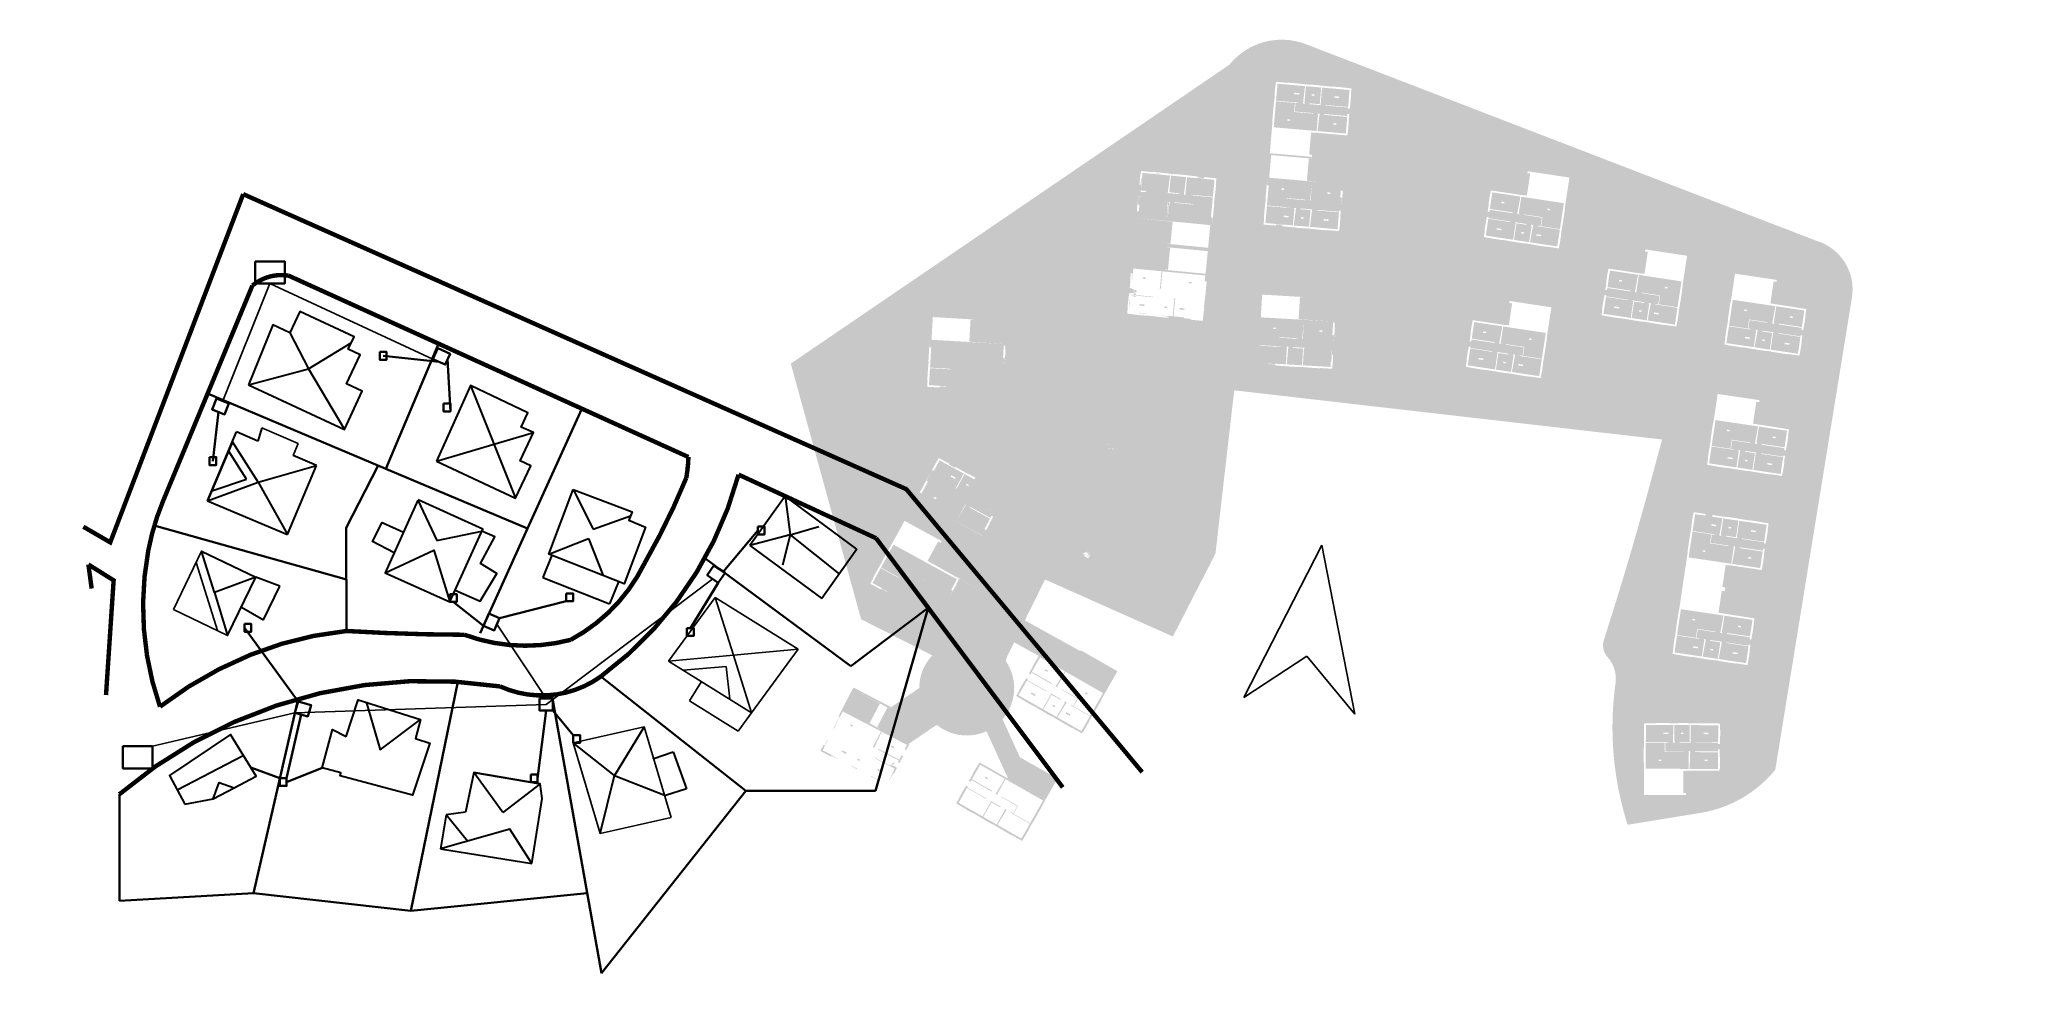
# Model space of a CAD drawing. Header units: millimetres. Extents: x 499912 to 1304232, y 32694 to 196796.
# Drawn here: x 499912 to 848778, y 32694 to 196796 of the extents above; entities that cross this region are included whole.
import ezdxf

# ---------------------------------------------------------------- set-up
doc = ezdxf.new("R2010")
doc.units = ezdxf.units.MM
doc.layers.get('0').update_dxf_attribs({"lineweight": 35})
for name, color, linetype in [('acotaciones', 250, 'Continuous'), ('canalizacion', 1, 'Continuous'), ('Cesped', 71, 'Continuous')]:
    doc.layers.add(name, color=color, linetype=linetype)
doc.layers.add('canalizacion secundarias', color=5, linetype='Continuous', lineweight=35)
doc.layers.add('delineado', color=250, linetype='Continuous', lineweight=30)
pattern_1 = [(0, (0, 0), (0, 6.985), [5.08, -1.905]), (90, (0, 0), (-6.985, 4e-16), [5.08, -1.905])]

# ---------------------------------------------------------------- blocks, each defined once
blk = doc.blocks.new('a')
for p, q in [((446.51, 500.57), (454.21, 495.92)), ((454.21, 495.92), (452.71, 493.39)), ((421.28, 462.59), (429.33, 474.77)), ((427.77, 472.41), (430.46, 456.53)), ((432.61, 455.11), (440.65, 467.28)), ((421.28, 462.59), (432.61, 455.11)), ((530.62, 436.07), (542.93, 448.88)), ((542.93, 448.88), (559.96, 434.78)), ((542.93, 448.88), (545.37, 435.44)), ((530.62, 436.07), (547.66, 421.97)), ((530.62, 436.07), (545.37, 435.44)), ((545.37, 435.44), (559.96, 434.78)), ((545.37, 435.44), (547.66, 421.97)), ((533.59, 433.61), (533.59, 433.61)), ((533.59, 433.61), (543.35, 433.08)), ((537.36, 430.49), (534.11, 426.56)), ((543.35, 433.08), (543.2, 425.66)), ((547.66, 421.97), (559.96, 434.78)), ((534.11, 426.56), (544.11, 418.28)), ((506.78, 420.62), (523.15, 422.09)), ((523.15, 422.09), (526.49, 400.99)), ((547.66, 421.97), (544.11, 418.28)), ((506.78, 420.62), (510.12, 399.51)), ((510.12, 399.51), (526.49, 400.99))]:
    blk.add_line(p, q)
at = {"layer": 'delineado'}
for p, q in [((455.69, 520.95), (458.78, 512.33)), ((458.78, 512.33), (469.09, 516.86)), ((444.84, 510.58), (458.78, 512.33)), ((458.78, 512.33), (465, 497.69)), ((494.53, 503.72), (501.22, 477.15)), ((432.17, 485.86), (440.78, 500.44)), ((439.52, 498.31), (432.17, 485.86)), ((444.07, 488.53), (439.52, 498.31)), ((445.25, 497.68), (440.78, 500.44)), ((446.51, 500.57), (445.25, 497.68)), ((441.57, 489.53), (438.38, 496.38)), ((457.68, 490.46), (452.71, 493.39)), ((433.44, 488), (441.57, 489.53)), ((444.07, 488.53), (457.68, 490.46)), ((449.07, 475.88), (457.68, 490.46)), ((484.7, 487.85), (507.27, 491.29)), ((432.17, 485.86), (444.07, 488.53)), ((432.17, 485.86), (449.07, 475.88)), ((444.07, 488.53), (449.07, 475.88)), ((479.34, 479.67), (482.37, 470.04)), ((514.4, 477.35), (517.69, 467.84)), ((482.37, 470.04), (492.7, 470.81)), ((445.76, 464.58), (440.65, 467.28)), ((517.69, 467.84), (526.46, 469.71)), ((561.68, 469.48), (552.29, 459.47)), ((576.19, 455.44), (561.68, 469.48)), ((561.68, 469.48), (561.68, 460.66)), ((441.13, 457.52), (445.76, 464.58)), ((507.62, 463.28), (504.97, 458.56)), ((507.03, 463.61), (516.34, 465.9)), ((516.34, 465.9), (518.51, 457.37)), ((436.54, 461.05), (441.13, 457.52)), ((504.97, 458.56), (519.13, 450.62)), ((561.68, 460.66), (552.29, 459.47)), ((552.29, 459.47), (566.8, 445.44)), ((561.68, 460.66), (559.03, 454.08)), ((561.68, 460.66), (568.32, 461.67)), ((561.68, 460.66), (571.54, 450.34)), ((521.78, 455.34), (519.13, 450.62)), ((576.19, 455.44), (566.8, 445.44)), ((461.61, 436.06), (463.33, 424.92)), ((463.33, 424.92), (473.28, 430.46)), ((416.64, 422.08), (432.51, 427.79)), ((523.15, 422.09), (515.02, 412.07)), ((424.46, 418.95), (429.46, 420.77)), ((483.59, 416.98), (480.56, 408.35)), ((498.14, 412.44), (483.59, 416.98)), ((515.02, 412.07), (506.78, 420.62)), ((524.15, 414.63), (528.93, 415.61)), ((528.93, 415.61), (530.76, 406.94)), ((476.16, 408.35), (473.89, 400.93)), ((480.56, 408.35), (476.16, 408.35)), ((493.9, 394.88), (498.14, 409.11)), ((498.14, 409.11), (498.14, 412.44)), ((510.12, 399.51), (515.02, 412.07)), ((515.02, 412.07), (525.88, 406.08)), ((530.76, 406.94), (525.88, 406.08)), ((473.89, 400.93), (493.9, 394.88))]:
    blk.add_line(p, q, dxfattribs=at)
at = {"layer": 'delineado', "const_width": 1}
for points in [[(449.42, 553.44), (409.13, 479.5), (403.57, 483.81)], [(449.42, 553.44), (589.05, 467.37), (633.35, 396.89)], [(457.1, 533.84), (541.22, 481.14)], [(422.16, 487.07), (448.72, 532.7)], [(403.57, 475.2), (403.57, 469.72)], [(403.57, 475.2), (408.74, 470.89), (403.57, 445.44)], [(551.92, 475.69), (580.8, 457.3)], [(580.8, 457.3), (615.09, 395.89)]]:
    blk.add_lwpolyline(points, dxfattribs=at)
for points in [[(457.1, 533.84, 0.214763), (448.72, 532.7)], [(422.16, 487.07, 0.051825), (417.41, 476.53, 0.131107), (415.31, 441.21)], [(415.31, 441.21, -0.067657), (437.18, 450.1, -0.071474), (459.4, 452.52, 0.014511), (485.7, 448.11, 0.154649), (509.32, 443.77, 0.157371), (528.2, 458.71, 0.03326), (540.11, 476.54, 0.034663), (541.22, 481.14, 0.233416)], [(515, 434.67, 0.170319), (551.92, 475.69)], [(492.12, 435.47, 0.217672), (403.57, 422.83)], [(492.12, 435.47, 0.268906), (515, 434.67)]]:
    blk.add_lwpolyline(points, format="xyb", dxfattribs=at)
at = {"layer": 'delineado'}
for points in [[(444.84, 510.58), (465, 497.69), (470.15, 505.75), (466.86, 507.86), (470.75, 513.94), (468.25, 515.53), (469.94, 518.18), (458.56, 525.45), (455.69, 520.95), (452.08, 523.26), (444.84, 510.58)], [(484.7, 487.85), (501.22, 477.15), (505.62, 483.93), (503.43, 485.35), (507.27, 491.29), (504.65, 492.91), (506.58, 495.88), (494.53, 503.72), (484.7, 487.85)], [(472.45, 468.6), (467.87, 471.79), (470.6, 475.7), (475.12, 472.89)], [(479.34, 479.67), (469.81, 464.36), (483.42, 455.89), (492.97, 471.24), (479.36, 479.71)], [(514.4, 477.35), (526.98, 470.6), (526.98, 470.6), (525.94, 468.82), (529.52, 466.73), (522.96, 454.67), (507.03, 463.61), (514.4, 477.35)], [(430.94, 465.1), (432.61, 455.11), (440.65, 467.28), (430.94, 465.1), (429.33, 474.77), (440.65, 467.28)], [(484.97, 458.39), (490.2, 455.14), (494.82, 460.84), (491.45, 463.57), (495.41, 469.12), (492.7, 470.81)], [(469.81, 464.36), (481.4, 468), (483.42, 455.89)], [(456.15, 428.94), (459.94, 436.78), (473.28, 430.46), (471.62, 426.37), (474.66, 424.86), (469.19, 413.8), (453.58, 420.31), (453.84, 420.97), (449.79, 422.59), (453.27, 430.91), (456.15, 428.94)], [(417.94, 418.65), (424.46, 418.95), (426.28, 422.44), (429.46, 420.77), (434.76, 422.74), (430.25, 432.84), (415.34, 425.51), (417.94, 418.65)], [(488.9, 407.14), (483.59, 416.98), (498.14, 412.44), (488.9, 407.14)], [(480.11, 401.81), (476.16, 408.35)], [(493.9, 394.88), (489.96, 403.21), (473.89, 400.93)]]:
    blk.add_lwpolyline(points, dxfattribs=at)

msp = doc.modelspace()

# ---------------------------------------------------------------- hatches: boundary and pattern name
at = {"layer": 'Cesped'}
h = msp.add_hatch(dxfattribs=at)
h.set_pattern_fill('ANGLE', color=256)
h.set_pattern_definition(pattern_1)
h.paths.add_polyline_path([(715281, 196390, 0.1588026), (709137, 192387), (689929, 179305), (688574, 165929), (692808, 165500), (692914, 166588), (692864, 166593), (692989, 167887), (693168, 169213), (693466, 169184), (693466, 169184), (693367, 169193), (693168, 169213), (693034, 167833), (693333, 167804), (693217, 166609), (692919, 166638), (692805, 165460), (705791, 164204), (705762, 163905), (705406, 160224), (698286, 160913), (698257, 160614), (705649, 159899), (706063, 164177), (706192, 165519), (705894, 165548), (706009, 166742), (706125, 167937), (706235, 169079), (702908, 169401), (702328, 169557), (706245, 169178), (706331, 170072), (706447, 171266), (706533, 172160), (704640, 172343), (704646, 172403), (704132, 172452), (704085, 172457), (703547, 172509), (703556, 172599), (703580, 172596), (704090, 172517), (704162, 172510), (704676, 172460), (704693, 172639), (706861, 172430), (706750, 171287), (706800, 171282), (706675, 169988), (706430, 167957), (706478, 167953), (706237, 165464), (706063, 164177), (705652, 159936), (712006, 158437)])
h.paths.add_polyline_path([(693575, 170304), (693550, 170055), (694231, 170028, -0.4142136), (694227, 170034, -1.9171881), (694235, 170038), (694241, 170027), (694331, 170023, 1), (694332, 170033, 0.2717399), (694553, 170209)], flags=16)
h.paths.add_polyline_path([(693507, 170019), (693547, 170015), (693550, 170055), (693511, 170059)], flags=16)
h.paths.add_polyline_path([(703551, 172800), (703518, 172452), (701696, 172628), (701408, 169646), (701507, 169637), (701498, 169537), (701149, 169571), (701164, 169720), (701547, 172642), (700800, 172714), (699606, 172830), (698859, 172902), (698576, 169970), (700342, 169800), (700328, 169650), (698312, 169845), (698322, 169945), (698710, 172917), (696888, 173093), (695694, 173208), (693873, 173384), (693786, 172491), (693671, 171297), (693372, 171325), (693257, 170133), (693555, 170104), (693542, 169965), (693416, 170118), (693257, 170133), (693367, 171276), (693317, 171280), (693443, 172574), (693603, 173712), (695673, 173512), (695678, 173561), (696972, 173436), (699585, 173134), (699590, 173183), (700884, 173058), (703497, 172756), (703501, 172805)], flags=16)
h.paths.add_polyline_path([(700884, 173058), (700879, 173008), (700800, 172714), (700806, 172774), (700221, 172831), (699683, 172883), (699612, 172890), (699620, 172979), (700815, 172864), (700829, 173013)], flags=0)
h.paths.add_polyline_path([(700809, 172804), (700785, 172806), (700782, 172776), (700800, 172714)], flags=0)
h.paths.add_polyline_path([(700764, 172838), (700776, 172837), (700815, 172864), (700767, 172868)], flags=0)
h.paths.add_polyline_path([(700776, 172837), (700773, 172807), (700734, 172781), (700740, 172841), (700250, 172888), (700245, 172828), (700221, 172831), (700173, 172835), (699931, 172889), (699686, 172913), (699683, 172883), (699606, 172830), (699620, 172979), (699668, 172975), (700179, 172895), (700740, 172841)], flags=0)
h.paths.add_polyline_path([(703333, 171141), (703309, 170888), (702452, 170971), (702476, 171224)], flags=16)
h.paths.add_polyline_path([(700277, 171436), (700253, 171183), (699801, 171227), (699825, 171480)], flags=16)
h.paths.add_polyline_path([(696894, 173152), (696309, 173209), (695771, 173261), (695700, 173268), (695708, 173358), (696855, 173247), (696903, 173242)], flags=16)
h.paths.add_polyline_path([(696888, 173093), (696897, 173182), (696873, 173185), (696870, 173155)], flags=16)
h.paths.add_polyline_path([(696852, 173217), (696864, 173216), (696861, 173186), (696823, 173159), (696828, 173219), (696339, 173266), (696333, 173207), (696309, 173209), (696261, 173214), (696019, 173267), (695774, 173291), (695771, 173261), (695694, 173208), (695708, 173358), (695756, 173353), (696267, 173273), (696828, 173219)], flags=16)
h.paths.add_polyline_path([(699467, 168126), (699477, 168226), (702665, 167917), (702754, 167808)], flags=16)
h.paths.add_polyline_path([(696315, 171819), (696291, 171566), (695434, 171649), (695458, 171902)], flags=16)
h.paths.add_polyline_path([(693584, 170403), (693671, 171297), (693521, 171311), (693637, 172505), (693726, 172497), (693672, 171935), (693618, 171374)], flags=16)
h.paths.add_polyline_path([(693697, 172500), (693694, 172476), (693724, 172473), (693786, 172491)], flags=16)
h.paths.add_polyline_path([(693662, 172455), (693663, 172467), (693637, 172505), (693632, 172458)], flags=0)
h.paths.add_polyline_path([(693719, 172425), (693660, 172431), (693612, 171941), (693672, 171935), (693665, 171864), (693635, 171867), (693588, 171377), (693618, 171374), (693613, 171326), (693549, 171284), (693605, 171869), (693660, 172431), (693663, 172467), (693723, 172461)], flags=0)
h.paths.add_polyline_path([(698656, 168305), (698646, 168206), (698258, 165234), (698556, 168315), (698307, 168339), (698293, 168189), (698109, 165248), (698392, 168180), (698293, 168189), (698307, 168339)], flags=16)
h.paths.add_polyline_path([(703692, 166339), (703668, 166086), (703216, 166130), (703240, 166383)], flags=16)
h.paths.add_polyline_path([(693430, 168811), (693471, 169234), (693383, 169242), (693370, 169228), (693368, 169208)], flags=16)
h.paths.add_polyline_path([(693613, 171326), (693524, 171335), (693526, 171359), (693556, 171356), (693555, 171344), (693584, 171341)], flags=0)
h.paths.add_polyline_path([(694357, 169880, -0.3736151), (694324, 169900), (694224, 169900, -2.4142136), (694219, 169906), (694258, 170014, 1.212822), (694316, 170020, 0.2714914), (694333, 169996, 1.6328456), (694324, 169900, 0.2714914), (694306, 169924, 0.1713898), (694416, 170025), (694375, 170029, -0.0457268)], flags=16)
h.paths.add_polyline_path([(694296, 169935), (694338, 169931), (694343, 169985), (694302, 169989)], flags=16)
h.paths.add_polyline_path([(695621, 167120), (695596, 166867), (695080, 166917), (695104, 167170)], flags=16)
h.paths.add_polyline_path([(680361, 172789), (636247, 142745), (675302, 122864), (677273, 142322), (669764, 142980), (669715, 142152), (669765, 142149), (669689, 140851), (669561, 139520), (669262, 139538), (669262, 139538), (669362, 139532), (669561, 139520), (669642, 140904), (669343, 140922), (669413, 142120), (669465, 143007), (669764, 142980), (669782, 143284), (656757, 144046), (656774, 144346), (656990, 148038), (664131, 147620), (664149, 147919), (656735, 148353), (656484, 144062), (656406, 142717), (656705, 142699), (656635, 141501), (656565, 140303), (656498, 139158), (659835, 138962), (660420, 138828), (656492, 139058), (656440, 138162), (656370, 136964), (656317, 136068), (658216, 135956), (658212, 135897), (658728, 135866), (658775, 135864), (659315, 135832), (659309, 135742), (659285, 135744), (658772, 135804), (658700, 135808), (658185, 135838), (658174, 135658), (656000, 135786), (656067, 136931), (656017, 136934), (656093, 138232), (656261, 140271), (656213, 140274), (656359, 142769), (656484, 144062), (656735, 148353), (664149, 147919), (664140, 147772), (677705, 146582)], flags=17)
h.paths.add_polyline_path([(664473, 143294), (664301, 140354), (664401, 140348), (664392, 140198), (664043, 140219), (664049, 140319), (664323, 143303), (664143, 140213), (664392, 140198), (664401, 140348)], flags=16)
h.paths.add_polyline_path([(667045, 141772), (667563, 141742), (667549, 141488), (667031, 141518)], flags=16)
h.paths.add_polyline_path([(659403, 142219), (659389, 141965), (658935, 141992), (658950, 142246)], flags=16)
h.paths.add_polyline_path([(663225, 140367), (663219, 140267), (660022, 140454), (659928, 140560)], flags=16)
h.paths.add_polyline_path([(669253, 138702), (669213, 138704), (669211, 138664), (669251, 138662)], flags=0)
h.paths.add_polyline_path([(669196, 138415), (669211, 138664), (668530, 138665, -0.4142136), (668534, 138660, -1.9171881), (668527, 138655), (668520, 138666), (668430, 138666, 1), (668429, 138656, 0.2717399), (668215, 138472)], flags=16)
h.paths.add_polyline_path([(668399, 138808, -0.3736151), (668432, 138789), (668532, 138793, -2.4142136), (668537, 138788), (668532, 138787, 0.856416), (668542, 138788, 1.118034), (668537, 138798, 0.6346511), (668668, 139285, 0.1707172)], flags=16)
h.paths.add_polyline_path([(668445, 138670, 0.2714914), (668426, 138693, 0.2714914)], flags=16)
h.paths.add_polyline_path([(668450, 138766), (668447, 138702), (668458, 138701), (668463, 138787), (668452, 138788, 0.1941493)], flags=16)
h.paths.add_polyline_path([(669138, 137419), (669437, 137401), (669507, 138597), (669208, 138614), (669216, 138754), (669348, 138606), (669507, 138597), (669440, 137451), (669490, 137448), (669414, 136150), (669297, 135008), (667221, 135129), (667218, 135079), (665920, 135155), (663298, 135358), (663295, 135309), (661997, 135385), (659374, 135587), (659371, 135538), (659322, 135541), (659342, 135891), (661169, 135784), (661344, 138774), (661244, 138780), (661250, 138880), (661599, 138859), (661590, 138709), (661319, 135775), (662067, 135731), (663265, 135661), (664014, 135617), (664186, 138558), (662414, 138661), (662423, 138811), (664444, 138693), (664439, 138593), (664339, 138599), (664164, 135608), (665991, 135502), (667189, 135432), (669015, 135325), (669068, 136221)], flags=16)
h.paths.add_polyline_path([(669190, 138315), (669138, 137419), (669288, 137410), (669218, 136212), (669128, 136217), (669161, 136780), (669194, 137343)], flags=16)
h.paths.add_polyline_path([(669158, 136216), (669159, 136239), (669129, 136241), (669068, 136221)], flags=0)
h.paths.add_polyline_path([(669190, 136262), (669190, 136250), (669218, 136212), (669220, 136260)], flags=0)
h.paths.add_polyline_path([(669225, 136849), (669192, 136286), (669190, 136250), (669130, 136253), (669132, 136289), (669221, 136777), (669161, 136780), (669165, 136852), (669195, 136850), (669224, 137342), (669194, 137343), (669196, 137391), (669259, 137436)], flags=0)
h.paths.add_polyline_path([(666530, 137050), (667389, 136999), (667375, 136745), (666515, 136796)], flags=16)
h.paths.add_polyline_path([(663010, 137255), (662995, 137002), (662542, 137028), (662556, 137282)], flags=16)
h.paths.add_polyline_path([(660351, 137411), (660336, 137157), (659476, 137207), (659491, 137461)], flags=16)
h.paths.add_polyline_path([(666574, 135407), (667113, 135376), (667185, 135372), (667180, 135282), (666030, 135349), (665982, 135352), (665987, 135442)], flags=0)
h.paths.add_polyline_path([(666009, 135410), (666011, 135440), (665991, 135502), (665985, 135412)], flags=0)
h.paths.add_polyline_path([(667180, 135282), (667132, 135285), (666619, 135345), (666056, 135378), (666032, 135379), (666020, 135380), (666021, 135410), (666059, 135438), (666056, 135378), (666547, 135349), (666550, 135409), (666574, 135407), (666622, 135405), (667111, 135346), (667113, 135376), (667189, 135432)], flags=0)
h.paths.add_polyline_path([(663257, 135511), (662059, 135581), (662050, 135432), (661997, 135385), (662000, 135435), (662067, 135731), (662064, 135671), (662651, 135637), (663190, 135605), (663262, 135601)], flags=0)
h.paths.add_polyline_path([(662062, 135641), (662086, 135640), (662088, 135670), (662067, 135731)], flags=0)
h.paths.add_polyline_path([(662108, 135609), (662096, 135609), (662059, 135581), (662107, 135579)], flags=0)
h.paths.add_polyline_path([(663265, 135661), (663257, 135511), (663209, 135514), (662695, 135574), (662132, 135607), (662096, 135609), (662098, 135639), (662136, 135667), (662132, 135607), (662623, 135578), (662627, 135638), (662651, 135637), (662699, 135634), (663188, 135575), (663190, 135605)], flags=16)
h.paths.add_polyline_path([(691984, 156976), (691977, 156903), (704963, 155647), (704992, 155945), (705348, 159627), (698228, 160315), (698257, 160614), (705649, 159899), (705652, 159936), (712006, 158437), (710389, 139691), (694972, 141246), (686049, 141016), (687710, 157409)])
h.paths.add_polyline_path([(701068, 147644), (701118, 147639), (701122, 147689), (701073, 147694)], flags=16)
h.paths.add_polyline_path([(698405, 147952), (698450, 147897), (698455, 147947), (698444, 148099), (698419, 148101)], flags=16)
h.paths.add_polyline_path([(702317, 147574), (702331, 147723), (701137, 147838), (701151, 147988), (699330, 148164), (699628, 151245), (699379, 151269), (699364, 151120), (699464, 151110), (699180, 148178), (698434, 148251), (698400, 147902), (697156, 148023), (694543, 148325), (694538, 148276), (693244, 148401), (691179, 148651), (691289, 149793), (691239, 149798), (691365, 151092), (691525, 152230), (691724, 152210), (691733, 152300), (692513, 152264, -1), (692514, 152274), (692514, 152279), (692653, 152265, 0.3951036), (691868, 153074), (691867, 153065), (691857, 153066), (691847, 153067), (691827, 153069), (691614, 153150), (691743, 154480), (691693, 154485), (691818, 155779), (691868, 155774), (692162, 155696), (692247, 156576), (697223, 156094), (696940, 153163), (696826, 153023), (697075, 152999), (697373, 156080), (704908, 155351), (704807, 154308), (705105, 154279), (705110, 154329), (705160, 154324), (704919, 151836), (704674, 149805), (704722, 149800), (704597, 148506), (704437, 147369)], flags=16)
h.paths.add_polyline_path([(701187, 147864), (701175, 147865), (701137, 147838), (701185, 147834)], flags=0)
h.paths.add_polyline_path([(702331, 147723), (702283, 147728), (701773, 147807), (701211, 147861), (701175, 147865), (701178, 147895), (701166, 147896), (701175, 147985), (702346, 147872), (704167, 147696), (704254, 148589), (704369, 149784), (704456, 150677), (700539, 151056), (700548, 151156), (701039, 151108), (701183, 152601), (697995, 152910), (698005, 153009), (701292, 152691), (701138, 151099), (704465, 150777), (704576, 151919), (704576, 151919), (704691, 153114), (704807, 154308), (704956, 154294), (704840, 153099), (704725, 151905), (704576, 151919), (704465, 150777), (704369, 149784), (704518, 149769), (704403, 148575), (704254, 148589), (704167, 147696), (702346, 147872)], flags=0)
h.paths.add_polyline_path([(702262, 147760), (701776, 147837), (701773, 147807), (701701, 147814), (701214, 147891), (701217, 147921), (701707, 147874), (702268, 147819), (702316, 147815), (702337, 147783), (702301, 147786), (702298, 147756), (702286, 147757)], flags=0)
h.paths.add_polyline_path([(701755, 147869), (701752, 147839), (701726, 147827), (701725, 147812), (701701, 147814), (701707, 147874)], flags=0)
h.paths.add_polyline_path([(704368, 149145), (704422, 149706), (704429, 149778), (704518, 149769), (704514, 149722), (704434, 149211), (704378, 148626), (704407, 148623), (704552, 148561), (704313, 148584)], flags=0)
h.paths.add_polyline_path([(704397, 149142), (704350, 148652), (704380, 148650), (704378, 148626), (704376, 148614), (704403, 148575), (704407, 148623)], flags=0)
h.paths.add_polyline_path([(691828, 152250), (691789, 152254), (691724, 152210), (691824, 152201)], flags=16)
h.paths.add_polyline_path([(692519, 152273), (692525, 152262), (692613, 152259, 1), (692614, 152269, 10.511898), (692509, 152274, -1)], flags=16)
h.paths.add_polyline_path([(692566, 152218, 0.5315667), (692597, 152255, 0.2714914), (692615, 152232, 1.6328456), (692606, 152136, 0.2714914), (692588, 152160, 3.3898549), (692349, 152200)], flags=16)
h.paths.add_polyline_path([(698398, 148254), (698392, 148194), (698404, 148193), (698434, 148251)], flags=16)
h.paths.add_polyline_path([(698372, 148106), (697861, 148185), (697276, 148242), (697273, 148212), (697211, 148067), (697239, 148366), (696493, 148438), (696777, 151370), (698543, 151199), (698558, 151348), (696642, 151534), (696344, 148453), (694522, 148629), (694508, 148480), (693313, 148595), (693328, 148744), (691506, 148921), (691593, 149814), (691443, 149829), (691559, 151023), (691410, 151037), (691365, 151092), (691414, 151087), (691708, 151009), (691795, 151902), (691804, 152002), (695721, 151623), (695711, 151523), (691795, 151902), (691708, 151009), (691593, 149814), (691506, 148921), (693328, 148744), (694522, 148629), (696344, 148453), (696632, 151434), (696533, 151444), (696542, 151543), (698558, 151348), (698543, 151199), (696777, 151370), (696493, 148438), (697311, 148359), (697305, 148299), (697795, 148252), (698404, 148193), (698396, 148104)], flags=16)
h.paths.add_polyline_path([(698354, 148168), (698351, 148138), (698375, 148136), (698387, 148135), (698389, 148164)], flags=0)
h.paths.add_polyline_path([(701222, 149310), (700364, 149393), (700389, 149646), (701246, 149563)], flags=0)
h.paths.add_polyline_path([(704368, 149145), (704375, 149217), (704434, 149211), (704427, 149139)], flags=0)
h.paths.add_polyline_path([(697861, 148185), (697789, 148192), (697255, 148277), (697255, 148274), (697792, 148222), (697795, 148252), (697867, 148245)], flags=0)
h.paths.add_polyline_path([(697231, 148277), (697267, 148273), (697305, 148299), (697234, 148306)], flags=0)
h.paths.add_polyline_path([(698165, 149605), (697714, 149649), (697738, 149902), (698190, 149858)], flags=16)
h.paths.add_polyline_path([(704700, 151955), (704699, 151944), (704725, 151905), (704730, 151953)], flags=0)
h.paths.add_polyline_path([(704668, 151934), (704638, 151937), (704690, 152475), (704744, 153036), (704749, 153084), (704805, 153669), (704859, 154231), (704864, 154278), (704928, 154320), (704872, 153735), (704818, 153174), (704821, 153149), (704845, 153147), (705040, 153080), (704840, 153099), (704836, 153051), (704756, 152541), (704702, 151979), (704699, 151944), (704669, 151946)], flags=0)
h.paths.add_polyline_path([(704691, 153114), (704781, 153105), (704783, 153129), (704753, 153132)], flags=0)
h.paths.add_polyline_path([(704720, 152472), (704690, 152475), (704697, 152547), (704726, 152544), (704774, 153033), (704744, 153036), (704758, 153180), (704818, 153174), (704806, 153054), (704804, 153030), (704726, 152544), (704756, 152541), (704749, 152469)], flags=0)
h.paths.add_polyline_path([(694508, 148480), (694460, 148484), (693949, 148564), (693364, 148620), (693361, 148591), (693299, 148446), (693322, 148685), (693883, 148630), (694445, 148576), (694516, 148569)], flags=16)
h.paths.add_polyline_path([(693391, 148648), (693388, 148618), (693364, 148620), (693352, 148622), (693313, 148595), (693361, 148591), (693880, 148601)], flags=0)
h.paths.add_polyline_path([(693949, 148564), (693878, 148571), (693883, 148630), (693955, 148624)], flags=0)
h.paths.add_polyline_path([(694204, 149988), (693347, 150071), (693371, 150324), (694228, 150241)], flags=16)
h.paths.add_polyline_path([(704919, 154225), (704923, 154261), (704893, 154264), (704889, 154228)], flags=0)
h.paths.add_polyline_path([(704805, 153669), (704812, 153741), (704872, 153735), (704865, 153664)], flags=0)
h.paths.add_polyline_path([(702494, 153953), (702042, 153997), (702067, 154250), (702519, 154206)], flags=0)
h.paths.add_polyline_path([(696005, 153102), (691949, 153495), (691908, 153072), (691820, 153080), (691785, 153134), (691913, 153121), (691949, 153495), (696005, 153102), (696019, 153252), (691963, 153644), (692046, 154501), (691897, 154516), (692008, 155662), (692012, 155710), (692162, 155696), (692046, 154501), (691963, 153644), (696019, 153252)], flags=16)
h.paths.add_polyline_path([(691584, 150972), (691585, 150984), (691559, 151023), (691554, 150975)], flags=0)
h.paths.add_polyline_path([(691443, 149829), (691448, 149876), (691528, 150387), (691582, 150948), (691585, 150984), (691615, 150981), (691616, 150993), (691646, 150990), (691592, 150429), (691540, 149892), (691533, 149820)], flags=16)
h.paths.add_polyline_path([(691592, 150429), (691594, 150453), (691572, 150431)], flags=0)
h.paths.add_polyline_path([(692600, 152132, -1), (692599, 152122, -10.511898), (692495, 152137), (692505, 152232), (692594, 152224), (692595, 152234)], flags=16)
h.paths.add_polyline_path([(694423, 154734), (693906, 154784), (693931, 155037), (694447, 154987)], flags=16)
h.paths.add_polyline_path([(691897, 154516), (691901, 154564), (691981, 155074), (692035, 155636), (692038, 155660), (692039, 155672), (692069, 155669), (692070, 155681), (692100, 155678), (692045, 155116), (691993, 154579), (691986, 154507)], flags=16)
h.paths.add_polyline_path([(692045, 155116), (692048, 155140), (692025, 155118)], flags=0)
h.paths.add_polyline_path([(739186, 189624), (722604, 196006, 0.1588026), (715281, 196390), (713516, 175938), (716155, 175731), (716252, 176842), (716624, 181124), (716736, 182417), (716687, 182421), (716903, 184912), (717129, 186945), (717080, 186949), (717193, 188244), (717342, 189383), (719414, 189203), (719419, 189253), (720714, 189140), (723330, 188863), (723334, 188912), (724629, 188800), (727245, 188523), (727249, 188572), (728544, 188459), (730612, 188229), (730513, 187086), (730562, 187082), (730450, 185786), (730301, 184647), (730101, 184665), (730094, 184575), (729313, 184604, -1), (729312, 184594), (729312, 184589), (729173, 184601, 0.3951036), (729966, 183799), (729967, 183808), (729977, 183807), (729987, 183806), (730226, 183786), (730105, 182394), (730154, 182390), (730042, 181095), (729910, 180090), (738275, 179560)])
h.paths.add_polyline_path([(737501, 171019), (723278, 171916), (729149, 171405), (729051, 170276), (729101, 170271), (728988, 168976), (728822, 167649), (728523, 167675), (728523, 167675), (728623, 167667), (728822, 167649), (728942, 169030), (728644, 169056), (728748, 170252), (729046, 170226), (729149, 171405), (716151, 172536), (716177, 172835), (716497, 176519), (723624, 175899), (723650, 176198), (716252, 176842), (715879, 172559), (715762, 171217), (716061, 171191), (715957, 169995), (715853, 168800), (715754, 167656), (719084, 167367), (719665, 167216), (715745, 167557), (715667, 166663), (715563, 165467), (715486, 164573), (717381, 164408), (717375, 164348), (717889, 164304), (717937, 164299), (718475, 164253), (718467, 164163), (718443, 164165), (717932, 164240), (717860, 164246), (717346, 164291), (717331, 164111), (715161, 164300), (715260, 165443), (715210, 165448), (715323, 166743), (715549, 168776), (715500, 168780), (715717, 171271), (715879, 172559), (716155, 175731), (713516, 175938), (712006, 158437), (736247, 157166)])
h.paths.add_polyline_path([(728491, 166840), (728451, 166843), (728448, 166803), (728488, 166800)], flags=0)
h.paths.add_polyline_path([(728431, 163146), (726359, 163326), (726354, 163276), (725059, 163389), (722443, 163666), (722439, 163617), (721144, 163729), (718528, 164006), (718524, 163957), (718474, 163962), (718504, 164310), (720327, 164152), (720587, 167136), (720487, 167144), (720496, 167244), (720845, 167214), (720832, 167064), (720477, 164139), (721224, 164074), (722419, 163970), (723167, 163905), (723422, 166839), (721654, 166993), (721667, 167142), (723684, 166967), (723675, 166867), (723316, 163892), (725139, 163733), (726335, 163629), (728158, 163471), (728236, 164365), (728340, 165561), (728417, 166455), (724497, 166796), (724506, 166895), (728426, 166554), (728448, 166803), (727767, 166824, -1), (727766, 166814), (727766, 166809, 0.4142136), (727771, 166813, 0.102753), (727665, 166840, 0.1254473), (727664, 166855, 1.6328456), (727672, 166950, 0.2714914), (727690, 166927, 0.15246), (727590, 166839), (727623, 166836, -0.4425576), (728559, 167621), (728559, 167622), (728519, 167625, 0.3802647), (727640, 166971, -0.3736151), (727672, 166950), (727773, 166951, -1), (727783, 166951, -0.8377199), (727780, 166940), (728448, 166803), (728455, 166893), (728583, 166742), (728742, 166728), (728643, 165584), (728693, 165580), (728580, 164285)], flags=16)
h.paths.add_polyline_path([(728295, 164360), (728344, 164922), (728393, 165484), (728399, 165555), (728489, 165548), (728385, 164352)], flags=0)
h.paths.add_polyline_path([(728236, 164365), (728325, 164357), (728327, 164381), (728297, 164384)], flags=0)
h.paths.add_polyline_path([(728359, 164402), (728358, 164391), (728385, 164352), (728389, 164400)], flags=0)
h.paths.add_polyline_path([(728358, 164391), (728298, 164396), (728302, 164432), (728404, 164917), (728344, 164922), (728350, 164993), (728380, 164991), (728423, 165481), (728393, 165484), (728340, 165561), (728489, 165548), (728485, 165500), (728410, 164988), (728361, 164426)], flags=0)
h.paths.add_polyline_path([(726322, 163480), (725174, 163580), (725126, 163584), (725134, 163674), (725720, 163623), (726258, 163576), (726330, 163570)], flags=0)
h.paths.add_polyline_path([(725131, 163644), (725155, 163642), (725158, 163671), (725139, 163733)], flags=0)
h.paths.add_polyline_path([(725693, 163595), (725717, 163593), (725720, 163623), (725696, 163625)], flags=0)
h.paths.add_polyline_path([(726322, 163480), (726274, 163484), (726276, 163514), (726253, 163516), (726258, 163576), (726335, 163629)], flags=0)
h.paths.add_polyline_path([(726558, 164937), (725700, 165012), (725722, 165265), (726580, 165191)], flags=16)
h.paths.add_polyline_path([(725201, 163607), (725762, 163559), (725768, 163618), (725720, 163623)], flags=0)
h.paths.add_polyline_path([(727684, 166853), (727664, 166855), (727627, 166894), (727681, 166842, -0.0961767)], flags=16)
h.paths.add_polyline_path([(727672, 166950), (727777, 166941), (727778, 166956), (727679, 166965)], flags=0)
h.paths.add_polyline_path([(727771, 166813), (727771, 166818), (727654, 166869), (727659, 166919), (727670, 166918), (727671, 166928), (727690, 166927), (727701, 166916), (727700, 166909)], flags=0)
h.paths.add_polyline_path([(726866, 169673), (726349, 169718), (726371, 169971), (726888, 169926)], flags=16)
h.paths.add_polyline_path([(723843, 171566), (723588, 168631), (723687, 168623), (723674, 168473), (723326, 168504), (723334, 168603), (723693, 171579), (723425, 168495), (723674, 168473), (723687, 168623)], flags=16)
h.paths.add_polyline_path([(722406, 163820), (721259, 163920), (721211, 163924), (721219, 164014), (721805, 163963), (722343, 163916), (722414, 163910)], flags=0)
h.paths.add_polyline_path([(721216, 163984), (721240, 163982), (721243, 164012), (721224, 164074)], flags=0)
h.paths.add_polyline_path([(721778, 163935), (721802, 163933), (721805, 163963), (721781, 163965)], flags=0)
h.paths.add_polyline_path([(722406, 163820), (722359, 163825), (722361, 163854), (722337, 163856), (722343, 163916), (722419, 163970)], flags=0)
h.paths.add_polyline_path([(721285, 163948), (721847, 163899), (721852, 163959), (721805, 163963)], flags=0)
h.paths.add_polyline_path([(722187, 165318), (721735, 165357), (721757, 165610), (722209, 165571)], flags=16)
h.paths.add_polyline_path([(722504, 168575), (719313, 168853), (719222, 168961), (722512, 168675)], flags=16)
h.paths.add_polyline_path([(719534, 165548), (718676, 165623), (718698, 165876), (719556, 165802)], flags=16)
h.paths.add_polyline_path([(718723, 170381), (718271, 170421), (718293, 170674), (718745, 170635)], flags=16)
h.paths.add_polyline_path([(736247, 157166), (712006, 158437), (710389, 139691), (709998, 135164), (739432, 131783), (739539, 132711, -0.5833116), (732647, 146739), (727690, 147054), (727634, 146102), (727684, 146099), (727608, 144801), (727480, 143470), (727181, 143487), (727181, 143487), (727281, 143482), (727480, 143470), (727561, 144854), (727262, 144871), (727332, 146069), (727391, 147073), (727690, 147054), (727701, 147234), (714676, 147996), (714693, 148295), (714909, 151987), (722050, 151570), (722068, 151869), (714654, 152303), (714403, 148012), (714325, 146666), (714624, 146649), (714554, 145451), (714484, 144253), (714417, 143107), (717754, 142912), (718339, 142778), (714411, 143007), (714359, 142111), (714289, 140913), (714236, 140017), (716135, 139906), (716131, 139846), (716646, 139816), (716694, 139813), (717233, 139782), (717228, 139692), (717204, 139693), (716691, 139753), (716619, 139758), (716104, 139788), (716093, 139608), (713919, 139735), (713989, 140931), (714139, 140922), (714142, 140970), (714206, 142072), (714209, 142120), (714359, 142111), (714411, 143007), (714484, 144253), (714334, 144262), (714337, 144310), (714397, 144823), (714401, 144895), (714430, 145386), (714425, 145410), (714401, 145412), (714205, 145471), (714404, 145460), (714407, 145508), (714474, 146658), (714325, 146666), (714403, 148012), (714654, 152303), (722068, 151869), (722059, 151720), (735675, 150856)])
h.paths.add_polyline_path([(725482, 145691), (725468, 145438), (724949, 145468), (724964, 145722)], flags=16)
h.paths.add_polyline_path([(722392, 147244), (722220, 144304), (722320, 144298), (722311, 144148), (721962, 144168), (721968, 144268), (722242, 147253), (722062, 144163), (722311, 144148), (722320, 144298)], flags=16)
h.paths.add_polyline_path([(727172, 142651), (727132, 142654), (727130, 142614), (727170, 142612)], flags=0)
h.paths.add_polyline_path([(727115, 142364), (727130, 142614), (726449, 142615, -0.4142136), (726453, 142609, -1.9171881), (726445, 142605), (726438, 142615), (726349, 142616, 1), (726348, 142606, 0.2717399), (726134, 142422)], flags=16)
h.paths.add_polyline_path([(726317, 142758, -0.3736151), (726351, 142739), (726451, 142743, -1), (726461, 142742, -0.8377199), (726459, 142731), (726369, 142714), (726369, 142705), (726380, 142705), (726426, 142731, 1.0667472), (726369, 142715, 0.8900665), (726305, 142630, -0.4400461), (727218, 143434), (727218, 143435), (727178, 143437, 0.3802647)], flags=16)
h.paths.add_polyline_path([(727267, 142556), (727426, 142546), (727359, 141401), (727409, 141398), (727333, 140100), (727216, 138957), (725140, 139079), (725137, 139029), (723839, 139105), (721217, 139307), (721214, 139258), (719916, 139334), (717293, 139537), (717290, 139488), (717241, 139491), (717261, 139840), (719088, 139733), (719263, 142724), (719163, 142729), (719169, 142829), (719518, 142809), (719509, 142659), (719238, 139725), (719986, 139681), (721184, 139611), (721933, 139567), (722105, 142507), (720333, 142611), (720342, 142761), (722363, 142642), (722357, 142542), (722258, 142548), (722083, 139558), (723910, 139451), (725108, 139381), (726934, 139274), (726987, 140170), (727057, 141368), (727356, 141351), (727426, 142546), (727127, 142564), (727135, 142704)], flags=16)
h.paths.add_polyline_path([(726345, 142643), (726346, 142653), (726298, 142656, -0.5341405)], flags=16)
h.paths.add_polyline_path([(726345, 142643), (726365, 142642), (726369, 142715), (726349, 142717)], flags=16)
h.paths.add_polyline_path([(727109, 142264), (727057, 141368), (727207, 141360), (727137, 140162), (727047, 140167), (727080, 140730), (727113, 141293)], flags=16)
h.paths.add_polyline_path([(721144, 144316), (721138, 144217), (717941, 144404), (717847, 144509)], flags=16)
h.paths.add_polyline_path([(727077, 140165), (727078, 140189), (727048, 140191), (726987, 140170)], flags=0)
h.paths.add_polyline_path([(727109, 140211), (727109, 140199), (727137, 140162), (727139, 140210)], flags=0)
h.paths.add_polyline_path([(727144, 140798), (727111, 140235), (727109, 140199), (727049, 140203), (727051, 140239), (727140, 140726), (727080, 140730), (727084, 140802), (727114, 140800), (727143, 141291), (727113, 141293), (727115, 141341), (727178, 141385)], flags=0)
h.paths.add_polyline_path([(725308, 140949), (725294, 140695), (724434, 140745), (724449, 140999)], flags=16)
h.paths.add_polyline_path([(717322, 146169), (717308, 145915), (716854, 145942), (716869, 146195)], flags=16)
h.paths.add_polyline_path([(725099, 139231), (723949, 139299), (723901, 139302), (723906, 139391), (724493, 139357), (725032, 139325), (725104, 139321)], flags=0)
h.paths.add_polyline_path([(723904, 139361), (723928, 139360), (723930, 139390), (723910, 139451)], flags=0)
h.paths.add_polyline_path([(725108, 139381), (725099, 139231), (725051, 139234), (724537, 139294), (723974, 139327), (723950, 139329), (723939, 139329), (723940, 139359), (723978, 139387), (723974, 139327), (724466, 139299), (724469, 139358), (724491, 139327), (724493, 139357), (724541, 139354), (725030, 139296), (725032, 139325)], flags=0)
h.paths.add_polyline_path([(720929, 141205), (720914, 140951), (720460, 140978), (720475, 141232)], flags=16)
h.paths.add_polyline_path([(721175, 139461), (719978, 139531), (719969, 139381), (719916, 139334), (719919, 139384), (719986, 139681), (719983, 139621), (720570, 139587), (721109, 139555), (721181, 139551)], flags=0)
h.paths.add_polyline_path([(719981, 139591), (720005, 139590), (720007, 139619), (719986, 139681)], flags=0)
h.paths.add_polyline_path([(720027, 139558), (720015, 139559), (719978, 139531), (720025, 139528)], flags=0)
h.paths.add_polyline_path([(721184, 139611), (721175, 139461), (721128, 139464), (720614, 139524), (720051, 139557), (720015, 139559), (720017, 139589), (720055, 139617), (720051, 139557), (720542, 139528), (720546, 139588), (720568, 139557), (720570, 139587), (720618, 139584), (721107, 139525), (721109, 139555)], flags=0)
h.paths.add_polyline_path([(718270, 141361), (718255, 141107), (717395, 141157), (717410, 141411)], flags=16)
h.paths.add_polyline_path([(714184, 144270), (714059, 142129), (713936, 140884), (714012, 142182)], flags=16)
h.paths.add_polyline_path([(771552, 154786), (749029, 157114), (748575, 152093), (758407, 150723), (758429, 150869), (765772, 149759), (765130, 145509), (764936, 144225), (764985, 144218), (764611, 141746), (764257, 139731), (764306, 139724), (764111, 138438), (763890, 137311), (761834, 137622), (761826, 137573), (760541, 137767), (757948, 138209), (757940, 138160), (756655, 138354), (754062, 138796), (754055, 138747), (752769, 138942), (750720, 139302), (750892, 140437), (750842, 140444), (751036, 141730), (751257, 142857), (751455, 142827), (751469, 142916), (752246, 142838, -1), (752247, 142848), (752248, 142853), (752386, 142832, 0.3951036), (751645, 143682), (751644, 143673), (751634, 143675), (751624, 143676), (751387, 143712), (751595, 145093), (751546, 145101), (751740, 146386), (751921, 147303), (748188, 147823), (748009, 145847, -0.5833116), (739539, 132711), (739432, 131783), (767666, 128541)])
h.paths.add_polyline_path([(773553, 176396), (751543, 184868), (750654, 175051), (761588, 173528), (761610, 173673), (768953, 172563), (768310, 168313), (768116, 167030), (768166, 167023), (767792, 164551), (767438, 162536), (767486, 162529), (767292, 161243), (767071, 160116), (765014, 160427), (765007, 160377), (763722, 160572), (761128, 161013), (761121, 160965), (759836, 161159), (757243, 161601), (757235, 161552), (755950, 161747), (753901, 162107), (754072, 163242), (754023, 163249), (754217, 164535), (754438, 165662), (754636, 165632), (754649, 165721), (755426, 165643, -1), (755428, 165653), (755429, 165658), (755567, 165637, 0.3951036), (754826, 166487), (754825, 166478), (754815, 166480), (754805, 166481), (754567, 166517), (754776, 167898), (754727, 167905), (754921, 169191), (755101, 170108), (750267, 170782), (749029, 157114), (771552, 154786), (771691, 156290), (771552, 156290)])
h.paths.add_polyline_path([(792408, 145919), (787839, 146905), (787758, 146372), (785702, 146683), (785694, 146633), (784409, 146828), (781816, 147269), (781808, 147221), (780523, 147415), (777930, 147857), (777923, 147808), (776637, 148002), (774588, 148363), (774760, 149498), (774710, 149505), (774904, 150790), (775125, 151918), (775323, 151888), (775337, 151977), (776114, 151899, -0.4142136), (776109, 151904, -0.0776412), (776254, 151907, 0.3902149), (775513, 152743), (775512, 152734), (775502, 152736), (775492, 152737), (775255, 152773), (775463, 154154), (775414, 154161), (775608, 155447), (775774, 156290), (771691, 156290), (771552, 154786), (767666, 128541), (785248, 126521)])
h.paths.add_polyline_path([(709998, 135164), (710389, 139691), (694972, 141246), (686049, 141016), (685316, 133786), (694198, 133195), (694210, 133342), (701613, 132762), (701278, 128477), (701177, 127183), (701226, 127179), (701031, 124687), (700823, 122652), (700872, 122648), (700774, 121402), (700425, 121429), (700519, 122625), (700818, 122602), (700985, 124741), (700686, 124764), (700780, 125961), (700874, 127157), (701173, 127133), (701278, 128477), (701613, 132762), (694210, 133342), (694186, 133043), (701318, 132485), (701029, 128797), (701006, 128498), (687998, 129516), (687983, 129317), (688282, 129297), (688205, 128313), (688112, 127116), (687812, 127140), (687704, 125758), (687999, 125684, -0.4000774), (688760, 124837), (688761, 124837), (688714, 124752, -0.4142136), (688708, 124747, -0.743018), (688572, 124852), (687938, 124902), (687935, 124862), (688619, 124887, -1), (688620, 124897), (688620, 124902), (688760, 124892, 0.3951036), (687959, 125686), (687959, 125677), (687949, 125678), (687939, 125679), (687700, 125698), (687809, 127090), (687759, 127094), (687860, 128390), (687974, 129318), (684884, 129524), (683957, 120375, -0.0111428), (683712, 118396), (707816, 116159)])
h.paths.add_polyline_path([(696666, 123827), (696674, 123927), (697165, 123889), (697282, 125384), (694089, 125634), (694097, 125734), (697389, 125476), (697257, 123781)], flags=16)
h.paths.add_polyline_path([(698531, 120677), (698504, 120328), (698553, 120324), (698557, 120374)], flags=16)
h.paths.add_polyline_path([(697334, 120771), (697311, 120472), (694639, 120681), (694635, 120631), (693339, 120732), (690721, 120986), (690717, 120937), (689421, 121039), (687352, 121251), (687441, 122395), (687391, 122399), (687493, 123695), (687632, 124835), (687831, 124820), (687835, 124860), (687942, 124952), (687916, 124613), (691839, 124306), (691831, 124206), (687908, 124513), (687838, 123618), (687744, 122422), (687674, 121527), (689498, 121384), (690695, 121290), (692519, 121147), (692753, 124134), (692653, 124141), (692661, 124241), (694680, 124083), (694668, 123934), (692899, 124072), (692669, 121136), (693416, 121077), (694613, 120984), (695361, 120925), (695590, 123861), (695491, 123869), (695502, 124019), (695851, 123991), (695843, 123892), (695510, 120913)], flags=16)
h.paths.add_polyline_path([(697401, 122347), (697381, 122094), (696522, 122161), (696542, 122414)], flags=16)
h.paths.add_polyline_path([(698568, 126760), (698115, 126795), (698135, 127049), (698588, 127013)], flags=16)
h.paths.add_polyline_path([(694601, 120834), (693405, 120928), (693412, 121017), (693974, 120973), (694536, 120929), (694608, 120924)], flags=0)
h.paths.add_polyline_path([(693409, 120988), (693433, 120986), (693436, 121016), (693416, 121077)], flags=0)
h.paths.add_polyline_path([(693455, 120954), (693443, 120955), (693405, 120928), (693453, 120924)], flags=0)
h.paths.add_polyline_path([(694613, 120984), (694601, 120834), (694553, 120838), (694041, 120908), (693479, 120952), (693443, 120955), (693448, 121015), (693484, 121012), (693969, 120914), (693974, 120973), (694046, 120968), (694044, 120938), (694534, 120900), (694536, 120929)], flags=0)
h.paths.add_polyline_path([(694339, 122587), (694320, 122333), (693867, 122369), (693887, 122622)], flags=16)
h.paths.add_polyline_path([(693267, 125698), (692918, 125726), (692929, 125875), (693259, 128804), (693029, 125867), (692918, 125726), (693167, 125706), (693175, 125806), (693274, 125798)], flags=16)
h.paths.add_polyline_path([(690683, 121141), (689487, 121234), (689494, 121324), (690056, 121280), (690618, 121236), (690690, 121230)], flags=0)
h.paths.add_polyline_path([(689491, 121294), (689515, 121292), (689518, 121322), (689498, 121384)], flags=0)
h.paths.add_polyline_path([(689537, 121261), (689525, 121261), (689487, 121234), (689535, 121231)], flags=0)
h.paths.add_polyline_path([(690695, 121290), (690683, 121141), (690635, 121144), (690123, 121215), (689561, 121259), (689525, 121261), (689530, 121321), (689566, 121318), (690051, 121220), (690056, 121280), (690128, 121274), (690125, 121245), (690616, 121206), (690618, 121236)], flags=16)
h.paths.add_polyline_path([(690371, 122897), (690352, 122644), (689493, 122711), (689513, 122964)], flags=16)
h.paths.add_polyline_path([(690484, 127393), (689966, 127433), (689986, 127686), (690503, 127646)], flags=16)
h.paths.add_polyline_path([(687778, 123623), (687732, 123036), (687690, 122498), (687684, 122426), (687595, 122433), (687684, 123582), (687688, 123630)], flags=0)
h.paths.add_polyline_path([(687838, 123618), (687748, 123625), (687746, 123601), (687776, 123599)], flags=0)
h.paths.add_polyline_path([(687704, 123063), (687702, 123039), (687732, 123036), (687734, 123060)], flags=0)
h.paths.add_polyline_path([(687744, 122422), (687595, 122433), (687598, 122481), (687628, 122479), (687630, 122503), (687690, 122498)], flags=0)
h.paths.add_polyline_path([(687668, 122993), (687728, 122989), (687732, 123036), (687712, 123556)], flags=0)
h.paths.add_polyline_path([(636247, 142745), (632012, 139861), (644373, 94927), (656903, 88587, -0.1922319), (662526, 91174), (666538, 99307), (661632, 102044), (661097, 101066), (661141, 101042), (660517, 99902), (659832, 98753), (659569, 98897), (659568, 98897), (659656, 98849), (659832, 98753), (660497, 99970), (660234, 100114), (660810, 101166), (661234, 101942), (656847, 104341), (655434, 101757), (655278, 101785), (656716, 104413), (650074, 108046), (649537, 107064), (649484, 107092), (649237, 106640), (649214, 106598), (648978, 106166), (648946, 106101), (648996, 106074), (648420, 105021), (647869, 104014), (650801, 102410), (651273, 102038), (647821, 103927), (647390, 103139), (646814, 102086), (646384, 101299), (648052, 100386), (648023, 100333), (648476, 100086), (648518, 100063), (648992, 99804), (648949, 99725), (648928, 99736), (648489, 100010), (648426, 100045), (647974, 100292), (647887, 100134), (645976, 101180), (646527, 102186), (646483, 102210), (647107, 103351), (648131, 105122), (648089, 105145), (649288, 107339), (649955, 108453), (652018, 112224), (654080, 115995), (654703, 117134), (654659, 117158), (655859, 119351), (656883, 121122), (656841, 121146), (657464, 122286), (658059, 123269), (659928, 122247), (659856, 122115), (659898, 122092), (660909, 121539), (660981, 121671), (663332, 120385), (663356, 120429), (664496, 119805), (664386, 119603), (664342, 119627), (664284, 119522), (663232, 120098), (662574, 120458), (661160, 117874), (661005, 117902), (662442, 120530), (660837, 121408), (659784, 121984), (658178, 122862), (657748, 122074), (657172, 121021), (656908, 121165), (655879, 119283), (656142, 119139), (655566, 118087), (654990, 117034), (654727, 117178), (654080, 115995), (652018, 112224), (658533, 108660), (658677, 108924), (658633, 108948), (658657, 108992), (658701, 108968), (658533, 108660), (658365, 108353), (657926, 108593), (656056, 105173), (656450, 104957), (656494, 104933), (661641, 102061), (666538, 99307), (662526, 91174, 0.399216), (654608, 82838), (649569, 79416), (649452, 79191), (649008, 79422), (647207, 75965), (647606, 75757), (647650, 75733), (652745, 73023), (657676, 76373, 0.2858125), (666426, 75247), (670242, 66901), (670332, 66850), (670356, 66894), (670791, 66646), (672719, 70034), (672328, 70257), (672284, 70282), (672395, 70476), (669249, 77356, 0.3431315), (669817, 87590), (670112, 88495), (671288, 90879), (675650, 88464), (675757, 88651), (680879, 85736), (680904, 85780), (681338, 85532), (683266, 88920), (682875, 89143), (682832, 89168), (682924, 89330), (673185, 94724), (681886, 112361), (685667, 110267), (685774, 110455), (690896, 107540), (690921, 107583), (691355, 107336), (693284, 110724), (692893, 110947), (692849, 110971), (692941, 111133), (683379, 116430, 0.0222883), (683957, 120375), (684884, 129524), (687983, 129317), (687998, 129516), (693874, 129056), (693878, 129106), (694377, 129067), (694681, 132954), (694232, 132989), (694182, 132993), (694198, 133195), (685316, 133786), (686049, 141016), (687710, 157409), (691984, 156976), (697848, 156381), (697848, 156385), (698346, 156337), (698721, 160217), (698273, 160261), (698223, 160266), (698257, 160614), (698291, 160962), (698789, 160914), (699164, 164795), (698716, 164838), (698666, 164843), (692805, 165460), (692808, 165500), (688574, 165929), (689929, 179305), (680361, 172789), (677705, 146582), (664140, 147772), (664131, 147620), (664129, 147570), (663629, 147599), (663402, 143707), (663851, 143681), (663901, 143678), (669782, 143284), (669764, 142980), (677273, 142322), (675302, 122864)])
h.paths.add_polyline_path([(660193, 118346), (660145, 118258), (659713, 118494), (658993, 117178), (661803, 115641), (661755, 115554), (658858, 117138), (659673, 118630)], flags=16)
h.paths.add_polyline_path([(665742, 109558), (665767, 109603), (660596, 112432), (660595, 112430)], flags=16)
h.paths.add_polyline_path([(657256, 116451), (657655, 116233), (657533, 116010), (657134, 116228)], flags=16)
h.paths.add_polyline_path([(660130, 119997), (660252, 120220), (661008, 119807), (660886, 119584)], flags=16)
h.paths.add_polyline_path([(666848, 118519), (666804, 118543), (666780, 118499), (666730, 118355), (666752, 118343)], flags=16)
h.paths.add_polyline_path([(666990, 114183), (666990, 114183), (667067, 114242, -0.4142136), (667074, 114244, -0.3582823), (667052, 114214), (667070, 114205), (667124, 114200), (667080, 114224, 0.1941493), (667070, 114205, 1.6328456), (667023, 114120, 0.2714914), (667016, 114149, 0.0468912), (667057, 114102), (667071, 114094, -1.8894701), (666975, 114150, 0.4015555), (667372, 113081), (667377, 113088), (667385, 113084), (667394, 113079), (667412, 113069), (667576, 112911), (666934, 111739), (666978, 111715), (666354, 110574), (666311, 110598), (666071, 110786), (665647, 110010), (661261, 112410), (662674, 114994), (662834, 115077), (662614, 115197), (662566, 115110), (662479, 115158), (662527, 115245), (662834, 115077), (662762, 114946), (661261, 112410), (665647, 110010), (666071, 110786), (666647, 111839), (667061, 112594), (663486, 114550), (663558, 114682), (667133, 112726), (667337, 113099, -0.4000774)], flags=16)
h.paths.add_polyline_path([(667098, 114080), (667035, 114141), (667016, 114107), (667091, 114067), (667094, 114071, 0.9335727)], flags=16)
h.paths.add_polyline_path([(663589, 116374), (665074, 119090), (666680, 118212), (666752, 118343), (666794, 118320), (667232, 118046), (667748, 117764), (667762, 117790), (667876, 117899), (669745, 116877), (669194, 115870), (669238, 115846), (668614, 114705), (668020, 113723), (667844, 113819), (667825, 113783), (667689, 113744), (667757, 113867), (667853, 114042), (664400, 115930), (664448, 116018), (667900, 114130), (668331, 114917), (668907, 115970), (669338, 116758), (667732, 117636), (666680, 118212), (665074, 119090), (663637, 116462), (663724, 116414), (663676, 116326)], flags=16)
h.paths.add_polyline_path([(662824, 118523), (662946, 118747), (663344, 118529), (663222, 118306)], flags=16)
h.paths.add_polyline_path([(651407, 105756), (651805, 105539), (651683, 105316), (651285, 105533)], flags=16)
h.paths.add_polyline_path([(666769, 118300), (666779, 118294), (666800, 118282), (667218, 118020), (667232, 118046), (667295, 118012), (667712, 117749), (667727, 117776), (667876, 117899), (667761, 117688), (667266, 117959), (666772, 118230), (666729, 118253), (666723, 118291), (666754, 118273)], flags=0)
h.paths.add_polyline_path([(666316, 116613), (666438, 116836), (667193, 116423), (667071, 116200)], flags=16)
h.paths.add_polyline_path([(667224, 117982), (667239, 118008), (667274, 118023), (667260, 117997), (667266, 117959)], flags=0)
h.paths.add_polyline_path([(664371, 112559), (664826, 112310), (664704, 112087), (664249, 112336)], flags=16)
h.paths.add_polyline_path([(667755, 117726), (667744, 117732), (667698, 117723), (667740, 117700)], flags=0)
h.paths.add_polyline_path([(651569, 103814), (654467, 102229), (654419, 102142), (651609, 103678)], flags=16)
h.paths.add_polyline_path([(667161, 114185, 1.9171881), (667157, 114193), (667155, 114192, 1.383648)], flags=16)
h.paths.add_polyline_path([(667038, 114211), (667074, 114191), (667071, 114185), (667098, 114069), (667100, 114073), (667013, 114167)], flags=16)
h.paths.add_polyline_path([(668666, 115404), (668925, 115878), (668960, 115941), (669039, 115898), (668486, 114887), (668463, 114845), (668384, 114888)], flags=0)
h.paths.add_polyline_path([(668422, 114895), (668395, 114910), (668331, 114917), (668410, 114874)], flags=0)
h.paths.add_polyline_path([(668681, 115369), (668692, 115390), (668666, 115404), (668655, 115383)], flags=0)
h.paths.add_polyline_path([(668907, 115970), (669039, 115898), (669016, 115856), (668989, 115870), (668978, 115849), (668925, 115878)], flags=0)
h.paths.add_polyline_path([(668742, 115418), (668689, 115446), (668666, 115404), (668471, 114923)], flags=0)
h.paths.add_polyline_path([(666779, 111767), (666226, 110756), (666203, 110714), (666124, 110757), (666406, 111273), (666665, 111747), (666700, 111810)], flags=0)
h.paths.add_polyline_path([(666421, 111237), (666433, 111259), (666406, 111273), (666395, 111252)], flags=16)
h.paths.add_polyline_path([(666185, 110806), (666211, 110791), (666447, 111223), (666421, 111237)], flags=16)
h.paths.add_polyline_path([(666647, 111839), (666779, 111767), (666756, 111725), (666730, 111739), (666718, 111718), (666665, 111747)], flags=0)
h.paths.add_polyline_path([(666168, 110774), (666159, 110820), (666136, 110778), (666162, 110764)], flags=16)
h.paths.add_polyline_path([(659203, 98145), (659168, 98165), (659149, 98130), (659184, 98110)], flags=0)
h.paths.add_polyline_path([(652045, 101730), (652352, 101562), (652280, 101431), (650779, 98895), (651437, 98535), (652490, 97959), (653148, 97599), (654561, 100183), (653004, 101035), (653076, 101166), (654853, 100194), (654805, 100107), (653279, 97527), (654885, 96649), (655938, 96073), (657543, 95195), (657974, 95982), (658550, 97035), (658981, 97822), (655528, 99711), (655576, 99799), (659029, 97910), (659149, 98130), (658533, 98422, -1), (658528, 98413), (658526, 98408, 0.4142136), (658533, 98410, 0.102753), (658447, 98478, 0.1254473), (658452, 98491, 1.6328456), (658498, 98576, 0.2714914), (658505, 98547, 0.15246), (658378, 98507), (658407, 98491, -0.4425576), (659579, 98833), (659580, 98834), (659544, 98853, 0.3802647), (658476, 98607, -0.3736151), (658498, 98576), (658590, 98536, -2.4142136), (658592, 98530), (659149, 98130), (659192, 98208), (659247, 98018), (659388, 97942), (658837, 96935), (658881, 96911), (658257, 95770), (657662, 94787), (655838, 95786), (655814, 95742), (654673, 96366), (652389, 97671), (652366, 97628), (651225, 98252), (648941, 99557), (648918, 99514), (648874, 99538), (649042, 99845), (650647, 98967), (652085, 101594), (651997, 101642)], flags=16)
h.paths.add_polyline_path([(649849, 101201), (650604, 100787), (650482, 100564), (649727, 100978)], flags=16)
h.paths.add_polyline_path([(658521, 101865), (658976, 101616), (658854, 101393), (658399, 101642)], flags=16)
h.paths.add_polyline_path([(652543, 99727), (652941, 99509), (652819, 99286), (652421, 99504)], flags=16)
h.paths.add_polyline_path([(651924, 98200), (652398, 97941), (652461, 97906), (652418, 97827), (651407, 98380), (651365, 98403), (651408, 98482)], flags=0)
h.paths.add_polyline_path([(651889, 98185), (651910, 98173), (651924, 98200), (651903, 98211)], flags=0)
h.paths.add_polyline_path([(651931, 98162), (651457, 98421), (651443, 98395), (651916, 98136)], flags=0)
h.paths.add_polyline_path([(651429, 98470), (651415, 98444), (651425, 98438), (651471, 98447)], flags=0)
h.paths.add_polyline_path([(652490, 97959), (652418, 97827), (652376, 97850), (652390, 97877), (652369, 97888), (652398, 97941)], flags=0)
h.paths.add_polyline_path([(656034, 97817), (656790, 97404), (656668, 97181), (655912, 97594)], flags=16)
h.paths.add_polyline_path([(658469, 98482), (658452, 98491), (658434, 98542), (658462, 98473, -0.0961767)], flags=0)
h.paths.add_polyline_path([(658590, 98525), (658597, 98538), (658509, 98586), (658498, 98576)], flags=0)
h.paths.add_polyline_path([(658473, 98553), (658482, 98547), (658487, 98556), (658505, 98547), (658510, 98533), (658506, 98526), (658533, 98410), (658535, 98415), (658449, 98509)], flags=0)
h.paths.add_polyline_path([(655372, 96314), (655846, 96055), (655909, 96020), (655866, 95941), (654855, 96494), (654813, 96517), (654856, 96596)], flags=0)
h.paths.add_polyline_path([(655337, 96299), (655358, 96288), (655372, 96314), (655351, 96325)], flags=0)
h.paths.add_polyline_path([(655379, 96276), (654905, 96535), (654890, 96509), (655364, 96250)], flags=0)
h.paths.add_polyline_path([(654877, 96585), (654863, 96558), (654873, 96552), (654919, 96561)], flags=0)
h.paths.add_polyline_path([(658681, 96963), (658106, 95910), (658027, 95953), (658297, 96448), (658568, 96943), (658602, 97006)], flags=0)
h.paths.add_polyline_path([(658053, 95939), (658064, 95960), (658038, 95974), (657974, 95982)], flags=0)
h.paths.add_polyline_path([(658102, 95967), (658097, 95956), (658106, 95910), (658129, 95952)], flags=0)
h.paths.add_polyline_path([(658550, 97035), (658681, 96963), (658658, 96921), (658384, 96483), (658114, 95988), (658097, 95956), (658044, 95985), (658061, 96017), (658350, 96419), (658297, 96448), (658332, 96511), (658358, 96497), (658594, 96929), (658568, 96943)], flags=0)
h.paths.add_polyline_path([(655863, 96011), (655846, 96055), (655817, 96002), (655849, 95985)], flags=0)
h.paths.add_polyline_path([(707816, 116159), (683712, 118396, -0.0111428), (683379, 116430), (692941, 111133), (693022, 111276), (699476, 107602), (697350, 103867), (696708, 102739), (696752, 102714), (695515, 100541), (694461, 98788), (694504, 98764), (693861, 97634), (693249, 96661), (691442, 97690), (691417, 97647), (690287, 98290), (688026, 99633), (688001, 99590), (686872, 100233), (684610, 101577), (684586, 101534), (683456, 102177), (681673, 103250), (682241, 104247), (682197, 104272), (682840, 105402), (683092, 105258), (682777, 104704), (682753, 104662), (682510, 104234), (682478, 104170), (682526, 104142), (682082, 103362), (683673, 102457), (684716, 101863), (686306, 100958), (686940, 100252), (687088, 100513), (688131, 99919), (688783, 99548), (690240, 102108), (690395, 102077), (688913, 99474), (690504, 98569), (691547, 97975), (693137, 97070), (693581, 97850), (694175, 98893), (694619, 99674), (695497, 100609), (695236, 100758), (695829, 101801), (696423, 102844), (696941, 103754), (690362, 107499), (685886, 110046), (685449, 109278), (684855, 108235), (684429, 107486), (684281, 107398), (684355, 107356), (684855, 108235), (684595, 108383), (684570, 108340), (684526, 108364), (685169, 109494), (685659, 110272), (681886, 112361), (676731, 101913), (699213, 91891), (706704, 106479)])
h.paths.add_polyline_path([(694293, 103686), (694167, 103465), (693773, 103690), (693898, 103911)], flags=16)
h.paths.add_polyline_path([(692555, 102804), (691763, 101414), (691676, 101463), (692418, 102767), (689635, 104351), (689684, 104438)], flags=16)
h.paths.add_polyline_path([(688967, 104846), (688918, 104759), (688614, 104932), (688688, 105062), (688775, 105013)], flags=16)
h.paths.add_polyline_path([(687245, 107697), (687120, 107476), (686669, 107733), (686794, 107954)], flags=16)
h.paths.add_polyline_path([(689510, 102696), (689436, 102566), (687893, 103444), (687701, 103611), (687750, 103698)], flags=16)
h.paths.add_polyline_path([(691234, 99968), (691108, 99747), (690360, 100173), (690486, 100394)], flags=16)
h.paths.add_polyline_path([(683625, 106275), (683670, 106354), (684367, 106002, -1), (684372, 106010), (684374, 106015, 0.4142136), (684367, 106013, 0.9618769), (683414, 106396)], flags=16)
h.paths.add_polyline_path([(683737, 106269), (683702, 106289), (683625, 106275), (683712, 106226)], flags=16)
h.paths.add_polyline_path([(687033, 104106), (686984, 104019), (683564, 105965), (683737, 106269), (684397, 105938, 0.5315667), (684441, 105960, 0.2714914), (684447, 105931, 1.6328456), (684400, 105847, 0.1341941), (684385, 105613)], flags=16)
h.paths.add_polyline_path([(688565, 101486), (688440, 101265), (688045, 101490), (688171, 101711)], flags=16)
h.paths.add_polyline_path([(684454, 105861), (684454, 105861, 0.3692639), (684251, 106914), (684088, 107007), (684029, 107041, -0.460633)], flags=16)
h.paths.add_polyline_path([(684170, 107030), (684145, 106986), (684110, 107006), (684105, 106998), (684070, 107017), (684065, 107049), (684075, 107066), (684083, 107079)], flags=16)
h.paths.add_polyline_path([(684302, 105897, 0.625706), (684393, 105876, 10.507591), (684311, 105893, 0.903151)], flags=16)
h.paths.add_polyline_path([(684416, 105875), (684411, 105866), (684393, 105876), (684301, 105886), (684388, 105837), (684425, 105870)], flags=16)
h.paths.add_polyline_path([(684442, 105922), (684415, 105937), (684386, 105843, 1.0000354), (684395, 105839)], flags=16)
h.paths.add_polyline_path([(685106, 103455), (684980, 103234), (684232, 103660), (684358, 103881)], flags=16)
h.paths.add_polyline_path([(636247, 142745), (632012, 139861), (636778, 122537), (652006, 112203), (652018, 112224), (654080, 115995), (654703, 117134), (654659, 117158), (655859, 119351), (656883, 121122), (656841, 121146), (657464, 122286), (658059, 123269), (659991, 122212), (659919, 122081), (660909, 121539), (660981, 121671), (663332, 120385), (663356, 120429), (664496, 119805), (666780, 118500), (666804, 118543), (666848, 118519), (667944, 117919), (669745, 116877), (669194, 115870), (669238, 115846), (668614, 114705), (668020, 113723), (667879, 113799), (667689, 113744), (667713, 113788), (667098, 114080, -0.0711582), (666966, 114127, 0.3925856), (667372, 113081), (667382, 113098), (667576, 112911), (666934, 111739), (666978, 111715), (666350, 110567), (666311, 110598), (665742, 109558), (670331, 106996), (674076, 114587, 0.0328266), (675049, 120375), (675302, 122864)], flags=17)
h.paths.add_polyline_path([(649288, 107339), (649955, 108453), (652006, 112203), (636778, 122537), (644373, 94927), (656903, 88587, -0.1922319), (662526, 91174), (666538, 99307), (661632, 102044), (661097, 101066), (661141, 101042), (660517, 99902), (659778, 98663, 0.4280801), (658591, 98537, -2.2081587), (658592, 98530, -2.0840051), (658402, 98481, -0.4320965), (659544, 98853), (659545, 98853), (659568, 98897), (659569, 98897), (659832, 98753), (660497, 99970), (659703, 99251), (659748, 99226), (660234, 100114), (660810, 101166), (661234, 101942), (656847, 104341), (650074, 108046), (649537, 107064), (648996, 106074), (648420, 105021), (647869, 104014), (650801, 102410), (651273, 102038), (647821, 103927), (647390, 103139), (646814, 102086), (646384, 101299), (648052, 100386), (649042, 99845), (650647, 98967), (651437, 98535), (652490, 97959), (653148, 97599), (654561, 100183), (654822, 100136), (653279, 97527), (654885, 96649), (655938, 96073), (657543, 95195), (657974, 95982), (658550, 97035), (659149, 98130), (659412, 97986), (658837, 96935), (658881, 96911), (658257, 95770), (657662, 94787), (655838, 95786), (655814, 95742), (654673, 96366), (652389, 97671), (652366, 97628), (651225, 98252), (648941, 99557), (648918, 99514), (648874, 99538), (647777, 100138), (645976, 101180), (646527, 102186), (646483, 102210), (647107, 103351), (648131, 105122), (648089, 105145)], flags=17)
h.paths.add_polyline_path([(652045, 101730), (652352, 101562), (652280, 101431), (652192, 101479), (651997, 101642)], flags=0)
h.paths.add_polyline_path([(655142, 101746), (655190, 101833), (656716, 104413), (655302, 101829), (655522, 101709), (655450, 101578)], flags=16)
h.paths.add_polyline_path([(658597, 98527, -0.4142136), (658590, 98525, -0.0668651), (658535, 98420, -0.8163563), (658528, 98413), (658526, 98408, 0.4142136), (658533, 98410, 13.3)], flags=16)
h.paths.add_polyline_path([(658441, 98472), (658436, 98463, 0.4141928), (658438, 98456, 0.3582823), (658452, 98491, 1.6328456), (658498, 98576, 13.3093952), (658438, 98456, -0.9999988), (658443, 98465)], flags=16)
h.paths.add_polyline_path([(658469, 98482, -0.0518712), (658488, 98544), (658473, 98553), (658462, 98473, -0.0961767)], flags=0)
h.paths.add_polyline_path([(702475, 170969), (703311, 170888), (703330, 171079), (702493, 171160)], flags=8)
h.paths.add_polyline_path([(699824, 171226), (700212, 171189), (700230, 171378), (699842, 171416)], flags=8)
h.paths.add_polyline_path([(695457, 171648), (696293, 171567), (696312, 171757), (695475, 171838)], flags=8)
h.paths.add_polyline_path([(695102, 166913), (695599, 166865), (695618, 167058), (695121, 167106)], flags=24)
h.paths.add_polyline_path([(703238, 166126), (703658, 166086), (703677, 166279), (703257, 166319)], flags=24)
h.paths.add_polyline_path([(659474, 137270), (660313, 137221), (660324, 137412), (659485, 137461)], flags=24)
h.paths.add_polyline_path([(662581, 137088), (662970, 137065), (662981, 137256), (662592, 137278)], flags=8)
h.paths.add_polyline_path([(666531, 136857), (667370, 136808), (667381, 136999), (666542, 137048)], flags=8)
h.paths.add_polyline_path([(667030, 141580), (667528, 141551), (667540, 141744), (667041, 141774)], flags=24)
h.paths.add_polyline_path([(658952, 142053), (659373, 142028), (659384, 142222), (658963, 142246)], flags=24)
h.paths.add_polyline_path([(700394, 149452), (701230, 149371), (701249, 149562), (700412, 149643)], flags=8)
h.paths.add_polyline_path([(697743, 149709), (698131, 149671), (698149, 149861), (697761, 149898)], flags=8)
h.paths.add_polyline_path([(693376, 150131), (694212, 150050), (694231, 150241), (693394, 150322)], flags=24)
h.paths.add_polyline_path([(693935, 154843), (694432, 154795), (694451, 154988), (693953, 155036)], flags=24)
h.paths.add_polyline_path([(702071, 154056), (702491, 154016), (702509, 154209), (702089, 154249)], flags=8)
h.paths.add_polyline_path([(718675, 165685), (719512, 165612), (719529, 165803), (718692, 165876)], flags=24)
h.paths.add_polyline_path([(721776, 165416), (722164, 165382), (722181, 165572), (721792, 165606)], flags=8)
h.paths.add_polyline_path([(725717, 165073), (726555, 165000), (726571, 165191), (725734, 165264)], flags=8)
h.paths.add_polyline_path([(726350, 169780), (726848, 169737), (726864, 169930), (726367, 169973)], flags=24)
h.paths.add_polyline_path([(718288, 170481), (718709, 170444), (718726, 170638), (718305, 170674)], flags=24)
h.paths.add_polyline_path([(717393, 141219), (718232, 141170), (718243, 141362), (717404, 141411)], flags=24)
h.paths.add_polyline_path([(720500, 141038), (720889, 141015), (720900, 141205), (720511, 141228)], flags=8)
h.paths.add_polyline_path([(724449, 140807), (725288, 140758), (725300, 140949), (724461, 140998)], flags=8)
h.paths.add_polyline_path([(724949, 145530), (725447, 145501), (725459, 145694), (724960, 145723)], flags=24)
h.paths.add_polyline_path([(716871, 146002), (717292, 145978), (717303, 146171), (716882, 146196)], flags=24)
h.paths.add_polyline_path([(696550, 122221), (697388, 122155), (697403, 122346), (696565, 122412)], flags=24)
h.paths.add_polyline_path([(693895, 122429), (694284, 122398), (694299, 122588), (693910, 122619)], flags=8)
h.paths.add_polyline_path([(689521, 122771), (690359, 122705), (690374, 122896), (689536, 122962)], flags=24)
h.paths.add_polyline_path([(689994, 127493), (690492, 127454), (690507, 127647), (690009, 127686)], flags=24)
h.paths.add_polyline_path([(698143, 126855), (698563, 126822), (698578, 127015), (698158, 127048)], flags=8)
h.paths.add_polyline_path([(649751, 101035), (650488, 100632), (650580, 100800), (649843, 101203)], flags=24)
h.paths.add_polyline_path([(652482, 99541), (652824, 99354), (652915, 99522), (652573, 99709)], flags=8)
h.paths.add_polyline_path([(655953, 97643), (656690, 97239), (656782, 97407), (656045, 97811)], flags=8)
h.paths.add_polyline_path([(658425, 101698), (658863, 101458), (658956, 101629), (658518, 101868)], flags=24)
h.paths.add_polyline_path([(651325, 105581), (651696, 105379), (651789, 105549), (651418, 105751)], flags=8)
h.paths.add_polyline_path([(660125, 120000), (660862, 119597), (660954, 119765), (660217, 120169)], flags=24)
h.paths.add_polyline_path([(662856, 118508), (663198, 118320), (663289, 118488), (662947, 118675)], flags=8)
h.paths.add_polyline_path([(666327, 116608), (667064, 116205), (667156, 116373), (666419, 116776)], flags=8)
h.paths.add_polyline_path([(664244, 112337), (664682, 112097), (664775, 112268), (664337, 112507)], flags=24)
h.paths.add_polyline_path([(657145, 116220), (657515, 116018), (657608, 116188), (657238, 116391)], flags=24)
h.paths.add_polyline_path([(690411, 100215), (691141, 99799), (691236, 99966), (690505, 100382)], flags=24)
h.paths.add_polyline_path([(688096, 101533), (688435, 101340), (688529, 101505), (688190, 101698)], flags=8)
h.paths.add_polyline_path([(684283, 103703), (685013, 103287), (685108, 103453), (684378, 103869)], flags=24)
h.paths.add_polyline_path([(686719, 107775), (687153, 107528), (687249, 107696), (686815, 107943)], flags=24)
h.paths.add_polyline_path([(693823, 103732), (694190, 103523), (694285, 103692), (693919, 103900)], flags=8)
h = msp.add_hatch(dxfattribs=at)
h.set_pattern_fill('ANGLE', color=256)
h.set_pattern_definition(pattern_1)
h.paths.add_polyline_path([(680361, 172789), (636247, 142745), (675302, 122864), (677273, 142322), (669764, 142980), (669715, 142152), (669765, 142149), (669689, 140851), (669561, 139520), (669262, 139538), (669262, 139538), (669362, 139532), (669561, 139520), (669642, 140904), (669343, 140922), (669413, 142120), (669465, 143007), (669764, 142980), (669782, 143284), (656757, 144046), (656774, 144346), (656990, 148038), (664131, 147620), (664149, 147919), (656735, 148353), (656484, 144062), (656406, 142717), (656705, 142699), (656635, 141501), (656565, 140303), (656498, 139158), (659835, 138962), (660420, 138828), (656492, 139058), (656440, 138162), (656370, 136964), (656317, 136068), (658216, 135956), (658212, 135897), (658728, 135866), (658775, 135864), (659315, 135832), (659309, 135742), (659285, 135744), (658772, 135804), (658700, 135808), (658185, 135838), (658174, 135658), (656000, 135786), (656067, 136931), (656017, 136934), (656093, 138232), (656261, 140271), (656213, 140274), (656359, 142769), (656484, 144062), (656735, 148353), (664149, 147919), (664140, 147772), (677705, 146582)], flags=16)
h.paths.add_polyline_path([(664473, 143294), (664301, 140354), (664401, 140348), (664392, 140198), (664043, 140219), (664049, 140319), (664323, 143303), (664143, 140213), (664392, 140198), (664401, 140348)], flags=0)
h.paths.add_polyline_path([(667563, 141742), (667549, 141488), (667031, 141518), (667045, 141772)], flags=0)
h.paths.add_polyline_path([(659403, 142219), (659389, 141965), (658935, 141992), (658950, 142246)], flags=0)
h.paths.add_polyline_path([(663225, 140367), (663219, 140267), (660022, 140454), (659928, 140560)], flags=0)
h.paths.add_polyline_path([(669253, 138702), (669213, 138704), (669211, 138664), (669251, 138662)], flags=0)
h.paths.add_polyline_path([(669196, 138415), (669211, 138664), (668530, 138665, -0.4142136), (668534, 138660, -1.9171881), (668527, 138655), (668520, 138666), (668430, 138666, 1), (668429, 138656, 0.2717399), (668215, 138472)], flags=0)
h.paths.add_polyline_path([(668399, 138808, -0.3736151), (668432, 138789), (668532, 138793, -2.4142136), (668537, 138788), (668532, 138787, 0.856416), (668542, 138788, 1.118034), (668537, 138798, 0.6346511), (668668, 139285, 0.1707172)], flags=0)
h.paths.add_polyline_path([(668445, 138670, 0.2714914), (668426, 138693, 0.2714914)], flags=0)
h.paths.add_polyline_path([(668450, 138766), (668447, 138702), (668458, 138701), (668463, 138787), (668452, 138788, 0.1941493)], flags=0)
h.paths.add_polyline_path([(669507, 138597), (669440, 137451), (669490, 137448), (669414, 136150), (669297, 135008), (667221, 135129), (667218, 135079), (665920, 135155), (663298, 135358), (663295, 135309), (661997, 135385), (659374, 135587), (659371, 135538), (659322, 135541), (659342, 135891), (661169, 135784), (661344, 138774), (661244, 138780), (661250, 138880), (661599, 138859), (661590, 138709), (661319, 135775), (662067, 135731), (663265, 135661), (664014, 135617), (664186, 138558), (662414, 138661), (662423, 138811), (664444, 138693), (664439, 138593), (664339, 138599), (664164, 135608), (665991, 135502), (667189, 135432), (669015, 135325), (669068, 136221), (669138, 137419), (669437, 137401), (669507, 138597), (669208, 138614), (669216, 138754), (669348, 138606)], flags=0)
h.paths.add_polyline_path([(669190, 138315), (669138, 137419), (669288, 137410), (669218, 136212), (669128, 136217), (669161, 136780), (669194, 137343)], flags=0)
h.paths.add_polyline_path([(669158, 136216), (669159, 136239), (669129, 136241), (669068, 136221)], flags=0)
h.paths.add_polyline_path([(669190, 136262), (669190, 136250), (669218, 136212), (669220, 136260)], flags=0)
h.paths.add_polyline_path([(669225, 136849), (669192, 136286), (669190, 136250), (669130, 136253), (669132, 136289), (669221, 136777), (669161, 136780), (669165, 136852), (669195, 136850), (669224, 137342), (669194, 137343), (669196, 137391), (669259, 137436)], flags=0)
h.paths.add_polyline_path([(667389, 136999), (667375, 136745), (666515, 136796), (666530, 137050)], flags=0)
h.paths.add_polyline_path([(663010, 137255), (662995, 137002), (662542, 137028), (662556, 137282)], flags=0)
h.paths.add_polyline_path([(660351, 137411), (660336, 137157), (659476, 137207), (659491, 137461)], flags=0)
h.paths.add_polyline_path([(667180, 135282), (666030, 135349), (665982, 135352), (665987, 135442), (666574, 135407), (667113, 135376), (667185, 135372)], flags=0)
h.paths.add_polyline_path([(665985, 135412), (666009, 135410), (666011, 135440), (665991, 135502)], flags=0)
h.paths.add_polyline_path([(667180, 135282), (667132, 135285), (666619, 135345), (666056, 135378), (666032, 135379), (666020, 135380), (666021, 135410), (666059, 135438), (666056, 135378), (666547, 135349), (666550, 135409), (666574, 135407), (666622, 135405), (667111, 135346), (667113, 135376), (667189, 135432)], flags=0)
h.paths.add_polyline_path([(663257, 135511), (662059, 135581), (662050, 135432), (661997, 135385), (662000, 135435), (662067, 135731), (662064, 135671), (662651, 135637), (663190, 135605), (663262, 135601)], flags=0)
h.paths.add_polyline_path([(662062, 135641), (662086, 135640), (662088, 135670), (662067, 135731)], flags=0)
h.paths.add_polyline_path([(662108, 135609), (662096, 135609), (662059, 135581), (662107, 135579)], flags=0)
h.paths.add_polyline_path([(663265, 135661), (663257, 135511), (663209, 135514), (662695, 135574), (662132, 135607), (662096, 135609), (662098, 135639), (662136, 135667), (662132, 135607), (662623, 135578), (662627, 135638), (662651, 135637), (662699, 135634), (663188, 135575), (663190, 135605)], flags=0)
h.paths.add_polyline_path([(636247, 142745), (632012, 139861), (644373, 94927), (656903, 88587, -0.1922319), (662526, 91174), (666538, 99307), (661632, 102044), (661097, 101066), (661141, 101042), (660517, 99902), (659832, 98753), (659569, 98897), (659568, 98897), (659656, 98849), (659832, 98753), (660497, 99970), (660234, 100114), (660810, 101166), (661234, 101942), (656847, 104341), (655434, 101757), (655278, 101785), (656716, 104413), (650074, 108046), (649537, 107064), (649484, 107092), (649237, 106640), (649214, 106598), (648978, 106166), (648946, 106101), (648996, 106074), (648420, 105021), (647869, 104014), (650801, 102410), (651273, 102038), (647821, 103927), (647390, 103139), (646814, 102086), (646384, 101299), (648052, 100386), (648023, 100333), (648476, 100086), (648518, 100063), (648992, 99804), (648949, 99725), (648928, 99736), (648489, 100010), (648426, 100045), (647974, 100292), (647887, 100134), (645976, 101180), (646527, 102186), (646483, 102210), (647107, 103351), (648131, 105122), (648089, 105145), (649288, 107339), (649955, 108453), (652018, 112224), (654080, 115995), (654703, 117134), (654659, 117158), (655859, 119351), (656883, 121122), (656841, 121146), (657464, 122286), (658059, 123269), (659928, 122247), (659856, 122115), (659898, 122092), (660909, 121539), (660981, 121671), (663332, 120385), (663356, 120429), (664496, 119805), (664386, 119603), (664342, 119627), (664284, 119522), (663232, 120098), (662574, 120458), (661160, 117874), (661005, 117902), (662442, 120530), (660837, 121408), (659784, 121984), (658178, 122862), (657748, 122074), (657172, 121021), (656908, 121165), (655879, 119283), (656142, 119139), (655566, 118087), (654990, 117034), (654727, 117178), (654080, 115995), (652018, 112224), (658533, 108660), (658677, 108924), (658633, 108948), (658657, 108992), (658701, 108968), (658533, 108660), (658365, 108353), (657926, 108593), (656056, 105173), (656450, 104957), (656494, 104933), (661641, 102061), (666538, 99307), (662526, 91174, 0.399216), (654608, 82838), (649569, 79416), (649452, 79191), (649008, 79422), (647207, 75965), (647606, 75757), (647650, 75733), (652745, 73023), (657676, 76373, 0.2858125), (666426, 75247), (670242, 66901), (670332, 66850), (670356, 66894), (670400, 66869), (670791, 66646), (672719, 70034), (672328, 70257), (672284, 70282), (672395, 70476), (669249, 77356, 0.3431315), (669817, 87590), (670112, 88495), (671288, 90879), (675650, 88464), (675757, 88651), (680879, 85736), (680904, 85780), (681338, 85532), (683266, 88920), (682875, 89143), (682832, 89168), (682924, 89330), (673185, 94724), (681886, 112361), (685667, 110267), (685774, 110455), (690896, 107540), (690921, 107583), (691355, 107336), (693284, 110724), (692893, 110947), (692849, 110971), (692941, 111133), (683379, 116430, 0.0222883), (683957, 120375), (684884, 129524), (687983, 129317), (687998, 129516), (693874, 129056), (693878, 129106), (694377, 129067), (694681, 132954), (694232, 132989), (694182, 132993), (694198, 133195), (685316, 133786), (687710, 157409), (697848, 156381), (697848, 156385), (698346, 156337), (698721, 160217), (698273, 160261), (698223, 160266), (698228, 160315), (698257, 160614), (698291, 160962), (698789, 160914), (699164, 164795), (698716, 164838), (698666, 164843), (692805, 165460), (692808, 165500), (688574, 165929), (689929, 179305), (680361, 172789), (677705, 146582), (664140, 147772), (664131, 147620), (664129, 147570), (663629, 147599), (663402, 143707), (663851, 143681), (663901, 143678), (669782, 143284), (669764, 142980), (677273, 142322), (675302, 122864)], flags=17)
h.paths.add_polyline_path([(660193, 118346), (660145, 118258), (659713, 118494), (658993, 117178), (661803, 115641), (661755, 115554), (658858, 117138), (659673, 118630)], flags=0)
h.paths.add_polyline_path([(665742, 109558), (665767, 109603), (660596, 112432), (660595, 112430)], flags=16)
h.paths.add_polyline_path([(660252, 120220), (661008, 119807), (660886, 119584), (660130, 119997)], flags=16)
h.paths.add_polyline_path([(657256, 116451), (657655, 116233), (657533, 116010), (657134, 116228)], flags=16)
h.paths.add_polyline_path([(662946, 118747), (663344, 118529), (663222, 118306), (662824, 118523)], flags=16)
h.paths.add_polyline_path([(666848, 118519), (666804, 118543), (666780, 118499), (666730, 118355), (666752, 118343)], flags=0)
h.paths.add_polyline_path([(666990, 114183), (666990, 114183), (667067, 114242, -0.4142136), (667074, 114244, -0.3582823), (667052, 114214), (667070, 114205), (667124, 114200), (667080, 114224, 0.1941493), (667070, 114205, 1.6328456), (667023, 114120, 0.2714914), (667016, 114149, 0.0468912), (667057, 114102), (667071, 114094, -1.8894702), (666975, 114150, 0.4015555), (667372, 113081), (667377, 113088), (667385, 113084), (667394, 113079), (667412, 113069), (667576, 112911), (666934, 111739), (666978, 111715), (666354, 110574), (666311, 110598), (666071, 110786), (665647, 110010), (661261, 112410), (662674, 114994), (662834, 115077), (662614, 115197), (662566, 115110), (662479, 115158), (662527, 115245), (662834, 115077), (662762, 114946), (661261, 112410), (665647, 110010), (666071, 110786), (666647, 111839), (667061, 112594), (663486, 114550), (663558, 114682), (667133, 112726), (667337, 113099, -0.4000774)], flags=16)
h.paths.add_polyline_path([(667098, 114080), (667035, 114141), (667016, 114107), (667091, 114067), (667094, 114071, 0.9335727)], flags=0)
h.paths.add_polyline_path([(663589, 116374), (665074, 119090), (666680, 118212), (666752, 118343), (666794, 118320), (667232, 118046), (667748, 117764), (667762, 117790), (667876, 117899), (669745, 116877), (669194, 115870), (669238, 115846), (668614, 114705), (668020, 113723), (667844, 113819), (667825, 113783), (667689, 113744), (667757, 113867), (667853, 114042), (664400, 115930), (664448, 116018), (667900, 114130), (668331, 114917), (668907, 115970), (669338, 116758), (667732, 117636), (666680, 118212), (665074, 119090), (663637, 116462), (663724, 116414), (663676, 116326)], flags=0)
h.paths.add_polyline_path([(666723, 118291), (666754, 118273), (666769, 118300), (666779, 118294), (666800, 118282), (667218, 118020), (667232, 118046), (667295, 118012), (667712, 117749), (667727, 117776), (667876, 117899), (667761, 117688), (667266, 117959), (666772, 118230), (666729, 118253)], flags=0)
h.paths.add_polyline_path([(666438, 116836), (667193, 116423), (667071, 116200), (666316, 116613)], flags=0)
h.paths.add_polyline_path([(667266, 117959), (667224, 117982), (667239, 118008), (667274, 118023), (667260, 117997)], flags=0)
h.paths.add_polyline_path([(667740, 117700), (667755, 117726), (667744, 117732), (667698, 117723)], flags=0)
h.paths.add_polyline_path([(664371, 112559), (664826, 112310), (664704, 112087), (664249, 112336)], flags=0)
h.paths.add_polyline_path([(651407, 105756), (651805, 105539), (651683, 105316), (651285, 105533)], flags=16)
h.paths.add_polyline_path([(667161, 114185, 1.9171881), (667157, 114193), (667155, 114192, 1.383648)], flags=0)
h.paths.add_polyline_path([(667038, 114211), (667074, 114191), (667071, 114185), (667098, 114069), (667100, 114073), (667013, 114167)], flags=0)
h.paths.add_polyline_path([(669039, 115898), (668486, 114887), (668463, 114845), (668384, 114888), (668666, 115404), (668925, 115878), (668960, 115941)], flags=0)
h.paths.add_polyline_path([(668410, 114874), (668422, 114895), (668395, 114910), (668331, 114917)], flags=0)
h.paths.add_polyline_path([(668681, 115369), (668692, 115390), (668666, 115404), (668655, 115383)], flags=0)
h.paths.add_polyline_path([(668907, 115970), (669039, 115898), (669016, 115856), (668989, 115870), (668978, 115849), (668925, 115878)], flags=0)
h.paths.add_polyline_path([(668471, 114923), (668742, 115418), (668689, 115446), (668666, 115404)], flags=0)
h.paths.add_polyline_path([(666779, 111767), (666226, 110756), (666203, 110714), (666124, 110757), (666406, 111273), (666665, 111747), (666700, 111810)], flags=0)
h.paths.add_polyline_path([(666421, 111237), (666433, 111259), (666406, 111273), (666395, 111252)], flags=0)
h.paths.add_polyline_path([(666185, 110806), (666211, 110791), (666447, 111223), (666421, 111237)], flags=0)
h.paths.add_polyline_path([(666647, 111839), (666779, 111767), (666756, 111725), (666730, 111739), (666718, 111718), (666665, 111747)], flags=0)
h.paths.add_polyline_path([(651569, 103814), (654467, 102229), (654419, 102142), (651609, 103678)], flags=0)
h.paths.add_polyline_path([(666168, 110774), (666159, 110820), (666136, 110778), (666162, 110764)], flags=0)
h.paths.add_polyline_path([(659203, 98145), (659168, 98165), (659149, 98130), (659184, 98110)], flags=0)
h.paths.add_polyline_path([(652045, 101730), (652352, 101562), (652280, 101431), (650779, 98895), (651437, 98535), (652490, 97959), (653148, 97599), (654561, 100183), (653004, 101035), (653076, 101166), (654853, 100194), (654805, 100107), (653279, 97527), (654885, 96649), (655938, 96073), (657543, 95195), (657974, 95982), (658550, 97035), (658981, 97822), (655528, 99711), (655576, 99799), (659029, 97910), (659149, 98130), (658533, 98422, -1), (658528, 98413), (658526, 98408, 0.4142136), (658533, 98410, 0.102753), (658447, 98478, 0.1254473), (658452, 98491, 1.6328456), (658498, 98576, 0.2714914), (658505, 98547, 0.15246), (658378, 98507), (658407, 98491, -0.4425576), (659579, 98833), (659580, 98834), (659544, 98853, 0.3802647), (658476, 98607, -0.3736151), (658498, 98576), (658590, 98536, -2.4142136), (658592, 98530), (659149, 98130), (659192, 98208), (659247, 98018), (659388, 97942), (658837, 96935), (658881, 96911), (658257, 95770), (657662, 94787), (655838, 95786), (655814, 95742), (654673, 96366), (652389, 97671), (652366, 97628), (651225, 98252), (648941, 99557), (648918, 99514), (648874, 99538), (649042, 99845), (650647, 98967), (652085, 101594), (651997, 101642)], flags=0)
h.paths.add_polyline_path([(649849, 101201), (650604, 100787), (650482, 100564), (649727, 100978)], flags=0)
h.paths.add_polyline_path([(658521, 101865), (658976, 101616), (658854, 101393), (658399, 101642)], flags=16)
h.paths.add_polyline_path([(652543, 99727), (652941, 99509), (652819, 99286), (652421, 99504)], flags=0)
h.paths.add_polyline_path([(651924, 98200), (652398, 97941), (652461, 97906), (652418, 97827), (651407, 98380), (651365, 98403), (651408, 98482)], flags=0)
h.paths.add_polyline_path([(651889, 98185), (651910, 98173), (651924, 98200), (651903, 98211)], flags=0)
h.paths.add_polyline_path([(651931, 98162), (651457, 98421), (651443, 98395), (651916, 98136)], flags=0)
h.paths.add_polyline_path([(651429, 98470), (651415, 98444), (651425, 98438), (651471, 98447)], flags=0)
h.paths.add_polyline_path([(652490, 97959), (652418, 97827), (652376, 97850), (652390, 97877), (652369, 97888), (652398, 97941)], flags=0)
h.paths.add_polyline_path([(658590, 98525), (658597, 98538), (658509, 98586), (658498, 98576)], flags=0)
h.paths.add_polyline_path([(658462, 98473, -0.0961767), (658469, 98482), (658452, 98491), (658434, 98542)], flags=0)
h.paths.add_polyline_path([(656034, 97817), (656790, 97404), (656668, 97181), (655912, 97594)], flags=0)
h.paths.add_polyline_path([(658473, 98553), (658482, 98547), (658487, 98556), (658505, 98547), (658510, 98533), (658506, 98526), (658533, 98410), (658535, 98415), (658449, 98509)], flags=0)
h.paths.add_polyline_path([(655372, 96314), (655846, 96055), (655909, 96020), (655866, 95941), (654855, 96494), (654813, 96517), (654856, 96596)], flags=0)
h.paths.add_polyline_path([(655337, 96299), (655358, 96288), (655372, 96314), (655351, 96325)], flags=0)
h.paths.add_polyline_path([(655379, 96276), (654905, 96535), (654890, 96509), (655364, 96250)], flags=0)
h.paths.add_polyline_path([(654877, 96585), (654863, 96558), (654873, 96552), (654919, 96561)], flags=0)
h.paths.add_polyline_path([(658681, 96963), (658106, 95910), (658027, 95953), (658297, 96448), (658568, 96943), (658602, 97006)], flags=0)
h.paths.add_polyline_path([(658053, 95939), (658064, 95960), (658038, 95974), (657974, 95982)], flags=0)
h.paths.add_polyline_path([(658102, 95967), (658097, 95956), (658106, 95910), (658129, 95952)], flags=0)
h.paths.add_polyline_path([(658550, 97035), (658681, 96963), (658658, 96921), (658384, 96483), (658114, 95988), (658097, 95956), (658044, 95985), (658061, 96017), (658350, 96419), (658297, 96448), (658332, 96511), (658358, 96497), (658594, 96929), (658568, 96943)], flags=0)
h.paths.add_polyline_path([(655863, 96011), (655846, 96055), (655817, 96002), (655849, 95985)], flags=0)
h.paths.add_polyline_path([(645521, 90758), (634489, 87324), (633815, 84524, 0.180942), (636174, 65250, 0.177877), (645893, 56396, 0.0359368), (652444, 54261), (662955, 74492, -0.1728676), (657676, 76373), (652744, 73023), (652854, 72965), (652330, 71960), (652374, 71937), (651773, 70784), (651112, 69622), (650846, 69761), (650845, 69761), (650934, 69714), (651112, 69622), (651752, 70851), (651486, 70990), (652041, 72054), (652307, 71916), (652854, 72965), (652744, 73023), (657676, 76373, 0.1728676), (662955, 74492), (652444, 54261, 0.0359368), (659233, 53086, 0.0497836), (673309, 53086, -0.0497836), (679289, 53086), (706704, 106479), (709998, 135164), (785248, 126521), (783115, 118641, -0.0119347), (775005, 91292, 0.2680328), (775653, 88275, -0.2220669), (777058, 83705, 0.1123494), (779182, 58799), (792026, 60894, 0.1826922), (805152, 68463), (818634, 151458, 0.3782036), (812325, 161474), (722604, 196006, 0.3258219), (709137, 192387), (632012, 139861)])
h.paths.add_polyline_path([(649475, 79235), (649569, 79416), (649482, 79357), (649431, 79258)], flags=16)
h.paths.add_polyline_path([(649475, 79235), (649452, 79191), (649008, 79422), (647207, 75965), (647606, 75757), (647650, 75733), (647627, 75689), (647583, 75712), (645877, 76658), (647701, 80159)], flags=16)
h.paths.add_polyline_path([(666538, 99307), (661632, 102044), (661097, 101066), (661141, 101042), (660517, 99902), (659832, 98753), (659569, 98897), (659748, 99226), (656173, 101182), (656245, 101313), (659820, 99358), (660234, 100114), (660810, 101166), (661234, 101942), (656847, 104341), (655434, 101757), (655522, 101709), (655450, 101578), (655142, 101746), (655190, 101833), (656716, 104413), (650074, 108046), (649571, 107127), (648996, 106074), (648420, 105021), (647869, 104014), (650801, 102410), (651569, 103814), (654467, 102229), (654419, 102142), (651609, 103678), (650889, 102362), (651321, 102126), (651273, 102038), (647821, 103927), (647390, 103139), (646814, 102086), (646384, 101299), (647989, 100421), (649042, 99845), (650647, 98967), (652085, 101594), (651997, 101642), (652045, 101730), (652352, 101562), (652280, 101431), (650779, 98895), (651437, 98535), (652490, 97959), (653148, 97599), (654561, 100183), (653004, 101035), (653076, 101166), (654853, 100194), (654805, 100107), (653279, 97527), (654885, 96649), (655938, 96073), (657543, 95195), (657974, 95982), (658550, 97035), (658981, 97822), (655528, 99711), (655576, 99799), (659029, 97910), (659125, 98086), (659388, 97942), (658837, 96935), (658881, 96911), (658257, 95770), (657662, 94787), (655838, 95786), (655814, 95742), (654673, 96366), (652389, 97671), (652366, 97628), (651225, 98252), (648941, 99557), (648918, 99514), (647777, 100138), (645976, 101180), (646527, 102186), (646483, 102210), (647107, 103351), (648131, 105122), (648089, 105145), (649288, 107339), (649955, 108453), (652018, 112224), (654080, 115995), (654703, 117134), (654659, 117158), (655859, 119351), (656883, 121122), (656841, 121146), (657464, 122286), (658059, 123269), (657484, 122218), (657748, 122074), (658178, 122862), (659784, 121984), (660837, 121408), (660981, 121671), (663332, 120385), (663356, 120429), (664496, 119805), (666780, 118500), (666804, 118543), (667944, 117919), (669745, 116877), (669194, 115870), (669238, 115846), (668614, 114705), (668020, 113723), (667757, 113867), (667853, 114042), (664400, 115930), (664448, 116018), (667900, 114130), (668331, 114917), (668907, 115970), (669338, 116758), (667732, 117636), (666680, 118212), (665074, 119090), (663637, 116462), (663724, 116414), (663676, 116326), (661900, 117298), (661972, 117430), (663529, 116578), (664942, 119162), (664284, 119522), (663232, 120098), (662574, 120458), (661160, 117874), (661248, 117826), (661176, 117694), (660869, 117862), (660917, 117950), (662442, 120530), (660837, 121408), (659784, 121984), (658178, 122862), (657748, 122074), (657172, 121021), (656741, 120234), (660193, 118346), (660145, 118258), (659713, 118494), (658993, 117178), (661803, 115641), (661755, 115554), (658858, 117138), (659625, 118542), (656693, 120146), (656142, 119139), (656142, 119139), (655566, 118087), (654990, 117034), (654488, 116115), (661129, 112482), (662566, 115110), (662479, 115158), (662527, 115245), (662834, 115077), (662762, 114946), (661261, 112410), (665647, 110010), (666071, 110786), (666647, 111839), (667061, 112594), (663486, 114550), (663558, 114682), (667133, 112726), (667313, 113055), (667576, 112911), (666934, 111739), (666978, 111715), (666354, 110574), (666311, 110598), (666071, 110786), (665647, 110010), (661261, 112410), (662674, 114994), (662834, 115077), (662614, 115197), (661129, 112482), (654488, 116115), (654990, 117034), (654727, 117178), (654080, 115995), (652018, 112224), (658533, 108660), (658677, 108924), (658633, 108948), (656922, 109883), (658817, 113347), (660133, 112628), (658262, 109207), (658657, 108992), (658701, 108968), (658677, 108924), (658533, 108660), (658365, 108353), (657926, 108593), (656056, 105173), (656450, 104957), (656494, 104933), (661641, 102061)], flags=16)
h.paths.add_polyline_path([(640130, 76723), (640147, 76755), (640094, 76783), (640088, 76772)], flags=16)
h.paths.add_polyline_path([(649759, 69449, -0.3736151), (649781, 69417), (649875, 69380, -2.4142136), (649877, 69373), (649875, 69369, 0.4142136), (649881, 69371, 1.118034), (649882, 69382, 0.6346511), (650200, 69774, 0.1707172)], flags=16)
h.paths.add_polyline_path([(650326, 68763), (650441, 68985), (649820, 69264, -1), (649815, 69255), (649813, 69251, 0.4142136), (649820, 69253, 0.102753), (649732, 69319, 0.1254473), (649737, 69332, 0.2714914), (649745, 69304, 0.2714914), (649737, 69332, 0.0468912), (649778, 69286), (649793, 69278, -0.9999995), (649755, 69323), (649729, 69306, 1), (649724, 69297, 0.2717399), (649454, 69217)], flags=16)
h.paths.add_polyline_path([(650495, 69002), (650460, 69020), (650441, 68985), (650477, 68966)], flags=16)
h.paths.add_polyline_path([(638297, 73962), (638274, 73918), (638318, 73895), (638341, 73939)], flags=16)
h.paths.add_polyline_path([(639265, 75821), (639242, 75776), (639287, 75753), (639431, 75706), (639443, 75728)], flags=16)
h.paths.add_polyline_path([(640685, 77787), (641169, 78716), (647882, 75218), (646452, 72473), (646673, 72358), (646743, 72491), (648015, 75149), (646654, 72537), (646743, 72491), (646673, 72358), (646363, 72519), (646409, 72608), (647882, 75218), (641169, 78716), (640652, 77723), (640598, 77751), (640360, 77293), (640110, 76815), (640080, 76749), (640130, 76723), (639576, 75659), (639045, 74641), (642009, 73096), (642749, 74515), (645678, 72989), (645631, 72901), (642791, 74380), (642098, 73050), (642535, 72823), (642489, 72734), (638999, 74552), (638584, 73756), (638030, 72692), (637615, 71896), (639238, 71050), (640302, 70496), (641925, 69650), (643309, 72307), (643220, 72353), (643267, 72441), (643577, 72280), (643508, 72147), (642058, 69581), (642723, 69234), (643787, 68680), (644452, 68333), (645813, 70945), (644239, 71765), (644309, 71898), (646104, 70963), (646058, 70874), (644585, 68264), (646208, 67418), (647272, 66864), (648895, 66018), (649310, 66814), (649865, 67878), (650131, 67740), (650684, 68802), (650418, 68940), (650483, 69064), (650542, 68876), (650684, 68802), (650154, 67784), (650198, 67761), (649597, 66608), (649023, 65613), (647178, 66574), (647155, 66530), (646002, 67131), (643692, 68390), (643670, 68346), (642517, 68947), (640207, 70206), (640185, 70162), (639032, 70763), (637210, 71769), (637764, 72831), (637897, 72762), (638429, 73783), (638451, 73826), (638584, 73756), (638999, 74552), (639576, 75659), (639443, 75728), (639465, 75771), (639730, 76214), (639991, 76715), (639996, 76739), (639975, 76750), (639820, 76885), (639997, 76792), (640530, 77814), (640552, 77857)], flags=16)
h.paths.add_polyline_path([(640605, 77829), (640594, 77808), (640620, 77794), (640685, 77787)], flags=16)
h.paths.add_polyline_path([(640360, 77293), (640371, 77315), (640342, 77303)], flags=16)
h.paths.add_polyline_path([(640318, 77343), (640298, 77299), (640322, 77286), (640333, 77307), (640545, 77779)], flags=16)
h.paths.add_polyline_path([(642547, 76454), (642950, 76244), (642832, 76019), (642430, 76229)], flags=16)
h.paths.add_polyline_path([(639864, 76862), (640024, 76778), (640046, 76821), (640019, 76835)], flags=16)
h.paths.add_polyline_path([(640110, 76815), (640044, 76687), (639805, 76229), (639556, 75750), (639534, 75708), (639507, 75722), (639506, 75736), (639486, 75746), (639491, 75757), (639503, 75778), (639757, 76201), (639730, 76214), (639763, 76278), (640017, 76701), (639991, 76715), (640046, 76821), (640057, 76842)], flags=16)
h.paths.add_polyline_path([(639779, 76243), (639768, 76222), (639783, 76187), (639805, 76229)], flags=0)
h.paths.add_polyline_path([(649738, 72707), (650199, 72467), (650081, 72241), (649621, 72481)], flags=16)
h.paths.add_polyline_path([(638493, 73777), (638520, 73763), (638259, 73263), (638010, 72784), (637988, 72741), (637908, 72783), (637919, 72804), (638184, 73248), (638445, 73748), (638456, 73769), (638461, 73780), (638488, 73766)], flags=16)
h.paths.add_polyline_path([(638259, 73263), (638270, 73284), (638242, 73272)], flags=0)
h.paths.add_polyline_path([(638211, 73234), (638237, 73220), (638259, 73263), (638471, 73734)], flags=0)
h.paths.add_polyline_path([(641081, 71868), (641845, 71470), (641728, 71244), (640964, 71642)], flags=16)
h.paths.add_polyline_path([(650279, 68674), (649865, 67878), (649998, 67809), (649443, 66745), (649363, 66786), (649624, 67286), (649884, 67787)], flags=16)
h.paths.add_polyline_path([(643804, 70449), (644207, 70239), (644089, 70014), (643687, 70223)], flags=16)
h.paths.add_polyline_path([(639731, 70726), (640210, 70476), (640274, 70443), (640233, 70363), (639168, 70917), (639099, 70784), (639032, 70763), (639055, 70808), (639238, 71050), (639210, 70997)], flags=16)
h.paths.add_polyline_path([(639217, 70960), (639231, 70986), (639238, 71050), (639196, 70971)], flags=0)
h.paths.add_polyline_path([(649818, 69415, 0.56924), (649793, 69372), (649791, 69368), (649820, 69253), (649822, 69257), (649742, 69341), (649732, 69346), (649779, 69436)], flags=16)
h.paths.add_polyline_path([(639696, 70710), (639718, 70699), (639731, 70726), (639710, 70737)], flags=0)
h.paths.add_polyline_path([(639214, 70927), (639168, 70917), (639211, 70895), (639225, 70922)], flags=0)
h.paths.add_polyline_path([(639746, 70650), (639774, 70703), (639731, 70726), (639246, 70911)], flags=0)
h.paths.add_polyline_path([(640302, 70496), (640233, 70363), (640190, 70385), (640204, 70412), (640183, 70423), (640210, 70476)], flags=16)
h.paths.add_polyline_path([(649771, 69398), (649789, 69389), (649794, 69375), (649767, 69389)], flags=0)
h.paths.add_polyline_path([(643217, 68909), (643696, 68660), (643759, 68627), (643718, 68547), (642696, 69079), (642654, 69101), (642695, 69181)], flags=16)
h.paths.add_polyline_path([(642703, 69143), (642717, 69170), (642723, 69234), (642681, 69154)], flags=16)
h.paths.add_polyline_path([(643182, 68894), (643203, 68883), (643217, 68909), (643195, 68920)], flags=0)
h.paths.add_polyline_path([(643232, 68834), (643259, 68887), (643217, 68909), (642731, 69095)], flags=0)
h.paths.add_polyline_path([(647334, 68610), (648098, 68212), (647980, 67986), (647216, 68384)], flags=16)
h.paths.add_polyline_path([(643787, 68680), (643718, 68547), (643675, 68569), (643689, 68596), (643668, 68607), (643696, 68660)], flags=16)
h.paths.add_polyline_path([(649390, 66772), (649401, 66794), (649374, 66808), (649310, 66814)], flags=16)
h.paths.add_polyline_path([(649439, 66801), (649433, 66790), (649443, 66745), (649465, 66787)], flags=16)
h.paths.add_polyline_path([(649710, 67323), (649450, 66822), (649433, 66790), (649380, 66818), (649396, 66850), (649450, 66822), (649677, 67259), (649624, 67286), (649657, 67350), (649684, 67336), (649911, 67773), (649884, 67787), (649907, 67829), (649982, 67844)], flags=0)
h.paths.add_polyline_path([(646702, 67093), (647181, 66844), (647245, 66810), (647203, 66731), (646181, 67263), (646139, 67285), (646180, 67365)], flags=16)
h.paths.add_polyline_path([(646667, 67078), (646688, 67067), (646702, 67093), (646681, 67104)], flags=0)
h.paths.add_polyline_path([(646709, 67056), (646230, 67305), (646217, 67278), (646695, 67029)], flags=0)
h.paths.add_polyline_path([(646202, 67354), (646188, 67327), (646198, 67322), (646244, 67332)], flags=0)
h.paths.add_polyline_path([(647272, 66864), (647203, 66731), (647160, 66753), (647174, 66779), (647153, 66790), (647181, 66844)], flags=16)
h.paths.add_polyline_path([(656426, 104913), (656450, 104957), (656494, 104933), (656470, 104889)], flags=0)
h.paths.add_polyline_path([(658389, 108397), (658365, 108353), (658321, 108377), (652113, 111830)], flags=0)
h.paths.add_polyline_path([(714012, 142182), (714009, 142132), (714059, 142129), (714062, 142179)], flags=16)
h.paths.add_polyline_path([(714484, 144253), (714135, 144273), (714132, 144223), (714182, 144220), (714484, 144253)], flags=16)
h.paths.add_polyline_path([(701068, 147644), (701118, 147639), (701122, 147689), (701073, 147694)], flags=16)
h.paths.add_polyline_path([(698434, 148251), (698400, 147902), (698450, 147897), (698455, 147947)], flags=16)
h.paths.add_polyline_path([(691984, 156976), (691977, 156903), (697843, 156336), (697848, 156381)], flags=16)
h.paths.add_polyline_path([(670332, 66850), (670356, 66894), (670791, 66646), (672719, 70034), (672328, 70257), (672284, 70282), (672309, 70325), (672395, 70476), (669249, 77356, 0.3431315), (669817, 87590), (670112, 88495), (671288, 90879), (675650, 88464), (675757, 88651), (680879, 85736), (680904, 85780), (681338, 85532), (683266, 88920), (682875, 89143), (682832, 89168), (682857, 89211), (682924, 89330), (673185, 94724), (681886, 112361), (685667, 110267), (685774, 110455), (690896, 107540), (690921, 107583), (691355, 107336), (693284, 110724), (692893, 110947), (692849, 110971), (692874, 111015), (692941, 111133), (683379, 116430, 0.0222883), (683957, 120375), (684884, 129524), (687983, 129317), (687998, 129516), (693874, 129056), (693878, 129106), (694377, 129067), (694681, 132954), (694232, 132989), (694182, 132993), (694186, 133043), (694210, 133342), (701613, 132762), (701278, 128477), (701177, 127183), (701226, 127179), (701031, 124687), (700823, 122652), (700872, 122648), (700770, 121352), (700631, 120212), (698557, 120374), (698553, 120324), (697257, 120426), (694639, 120680), (694635, 120631), (693339, 120732), (690721, 120986), (690717, 120937), (689421, 121039), (687352, 121251), (687441, 122395), (687391, 122399), (687493, 123695), (687632, 124835), (687931, 124812), (687916, 124613), (691839, 124306), (691831, 124206), (687908, 124513), (687838, 123618), (687744, 122422), (687674, 121527), (689498, 121384), (690695, 121290), (692519, 121147), (692753, 124134), (692653, 124141), (692661, 124241), (694680, 124083), (694668, 123934), (692899, 124072), (692669, 121136), (693416, 121077), (694613, 120984), (695361, 120925), (695590, 123861), (695491, 123869), (695502, 124019), (695851, 123991), (695843, 123892), (695510, 120913), (697334, 120771), (698531, 120677), (700355, 120534), (700425, 121429), (700519, 122625), (700589, 123520), (696666, 123827), (696674, 123927), (697165, 123889), (697282, 125384), (694089, 125634), (694097, 125734), (697389, 125476), (697264, 123881), (700597, 123620), (700686, 124764), (700686, 124764), (700780, 125961), (700874, 127157), (700955, 128201), (693408, 128792), (693175, 125806), (693274, 125798), (693267, 125698), (692918, 125726), (692929, 125875), (693259, 128804), (688274, 129194), (688205, 128313), (688112, 127116), (688044, 126258), (692107, 125940), (692095, 125790), (688033, 126108), (688003, 125734), (687704, 125758), (687809, 127090), (687759, 127094), (687860, 128390), (687974, 129318), (684884, 129524), (683957, 120375, -0.0222883), (683379, 116430), (692941, 111133), (693022, 111276), (699476, 107602), (697350, 103867), (696708, 102739), (696752, 102714), (695515, 100541), (694461, 98788), (694504, 98764), (693861, 97634), (693249, 96661), (691442, 97690), (691417, 97647), (690287, 98290), (688026, 99633), (688001, 99590), (686872, 100233), (684610, 101577), (684586, 101534), (683456, 102177), (681673, 103250), (682241, 104247), (682197, 104272), (682840, 105402), (683451, 106374), (683712, 106226), (683613, 106052), (687033, 104106), (686984, 104019), (683564, 105965), (683120, 105185), (682526, 104142), (682082, 103362), (683673, 102457), (684716, 101863), (686306, 100958), (687788, 103561), (687701, 103611), (687750, 103698), (689510, 102696), (689436, 102566), (687893, 103444), (686436, 100884), (687088, 100513), (688131, 99919), (688783, 99548), (690240, 102108), (690153, 102158), (690227, 102288), (690531, 102115), (690482, 102028), (688913, 99474), (690504, 98569), (691547, 97975), (693137, 97070), (693581, 97850), (694175, 98893), (694619, 99674), (691199, 101620), (691248, 101707), (691676, 101463), (692418, 102767), (689635, 104351), (689684, 104438), (692555, 102804), (691763, 101414), (694668, 99760), (695236, 100758), (695236, 100758), (695829, 101801), (696423, 102844), (696941, 103754), (690362, 107499), (688880, 104895), (688967, 104846), (688918, 104759), (688614, 104932), (688688, 105062), (690232, 107573), (685886, 110046), (685449, 109278), (684855, 108235), (684429, 107486), (687971, 105471), (687897, 105340), (684355, 107356), (684170, 107030), (683909, 107178), (684570, 108340), (684526, 108364), (685169, 109494), (685659, 110272), (681886, 112361), (673185, 94724), (682924, 89330), (683005, 89472), (689459, 85799), (687333, 82063), (686691, 80935), (686735, 80910), (685498, 78738), (684444, 76984), (684486, 76960), (683843, 75830), (683232, 74858), (681425, 75886), (681400, 75843), (680270, 76486), (678008, 77829), (677984, 77787), (676854, 78430), (674593, 79773), (674569, 79731), (673439, 80374), (671656, 81446), (672223, 82443), (672180, 82468), (672823, 83598), (673434, 84571), (673695, 84422), (673596, 84248), (677016, 82302), (676966, 82215), (673546, 84162), (673102, 83381), (672509, 82339), (672065, 81558), (673655, 80653), (674698, 80060), (676289, 79154), (677770, 81758), (677683, 81807), (677733, 81894), (679493, 80892), (679419, 80762), (677876, 81640), (676419, 79080), (677071, 78709), (678114, 78116), (678766, 77745), (680223, 80305), (680136, 80354), (680210, 80484), (680514, 80311), (680465, 80224), (678896, 77671), (680487, 76765), (681529, 76172), (683120, 75267), (683564, 76047), (684157, 77090), (684601, 77870), (681182, 79816), (681231, 79903), (681659, 79660), (682401, 80963), (679618, 82547), (679667, 82634), (682537, 81001), (681746, 79610), (684651, 77957), (685219, 78954), (685219, 78954), (685812, 79997), (686406, 81040), (686924, 81951), (680345, 85695), (678863, 83092), (678950, 83042), (678901, 82955), (678596, 83128), (678671, 83259), (680214, 85769), (675869, 88242), (675432, 87474), (674838, 86431), (674412, 85683), (677954, 83667), (677879, 83537), (674338, 85552), (674152, 85226), (673892, 85375), (674553, 86536), (674509, 86561), (675152, 87691), (675641, 88468), (671288, 90879), (670112, 88495), (669817, 87590, -0.3431315), (669249, 77356), (672395, 70476), (672458, 70586), (678912, 66913), (676786, 63177), (676144, 62049), (676187, 62024), (674951, 59852), (673897, 58098), (673939, 58074), (673296, 56944), (672685, 55972), (670877, 57000), (670852, 56957), (669723, 57600), (667461, 58944), (667437, 58901), (666307, 59544), (664046, 60887), (664021, 60845), (662891, 61488), (661108, 62560), (661676, 63557), (661633, 63582), (662276, 64712), (662887, 65685), (663148, 65536), (663049, 65363), (666469, 63416), (666419, 63329), (662999, 65276), (662555, 64495), (661962, 63453), (661518, 62672), (663108, 61767), (664151, 61174), (665741, 60268), (667223, 62872), (667136, 62921), (667186, 63008), (668945, 62006), (668871, 61876), (667329, 62754), (665872, 60194), (666524, 59823), (667567, 59230), (668218, 58859), (669675, 61419), (669588, 61468), (669662, 61598), (669967, 61425), (669917, 61338), (668349, 58785), (669939, 57879), (670982, 57286), (672573, 56381), (673017, 57161), (673610, 58204), (674054, 58984), (670634, 60930), (670684, 61017), (671112, 60774), (671854, 62077), (669070, 63661), (669120, 63748), (671990, 62115), (671199, 60724), (674104, 59071), (674671, 60068), (674671, 60068), (675265, 61111), (675858, 62154), (676377, 63065), (669797, 66809), (668316, 64206), (668403, 64156), (668353, 64069), (668049, 64243), (668123, 64373), (669667, 66883), (665322, 69356), (664884, 68588), (664291, 67545), (663865, 66797), (667406, 64781), (667332, 64651), (663791, 66666), (663605, 66340), (663344, 66489), (664005, 67650), (663962, 67675), (664605, 68805), (665209, 69765)], flags=0)
h.paths.add_polyline_path([(670321, 66730), (670375, 66825), (670242, 66901)], flags=16)
h.paths.add_polyline_path([(666230, 67264), (666681, 67007), (666555, 66786), (666104, 67043)], flags=16)
h.paths.add_polyline_path([(674215, 81856), (674341, 82077), (675089, 81652), (674963, 81431)], flags=16)
h.paths.add_polyline_path([(663793, 63192), (664542, 62766), (664416, 62545), (663667, 62971)], flags=0)
h.paths.add_polyline_path([(676651, 85929), (676777, 86150), (677228, 85893), (677102, 85672)], flags=16)
h.paths.add_polyline_path([(669715, 142152), (669765, 142149), (669689, 140851), (669561, 139520), (669262, 139538), (669284, 139912), (665216, 140150), (665225, 140300), (669293, 140062), (669343, 140922), (669413, 142120), (669465, 143002), (664473, 143294), (664301, 140354), (664401, 140348), (664392, 140198), (664043, 140219), (664049, 140319), (664323, 143303), (656766, 143745), (656705, 142699), (656635, 141501), (656565, 140303), (656498, 139158), (659835, 138962), (659928, 140560), (663225, 140367), (663219, 140267), (660022, 140454), (659935, 138956), (660426, 138928), (660420, 138828), (656492, 139058), (656440, 138162), (656370, 136964), (656317, 136068), (658144, 135961), (659342, 135891), (661169, 135784), (661344, 138774), (661244, 138780), (661250, 138880), (661599, 138859), (661590, 138709), (661319, 135775), (662067, 135731), (663265, 135661), (664014, 135617), (664186, 138558), (662414, 138661), (662423, 138811), (664444, 138693), (664439, 138593), (664339, 138599), (664164, 135608), (665991, 135502), (667189, 135432), (669015, 135325), (669068, 136221), (669138, 137419), (669190, 138315), (665262, 138545), (665268, 138644), (669196, 138415), (669208, 138614), (669507, 138597), (669440, 137451), (669490, 137448), (669414, 136150), (669297, 135008), (667221, 135129), (667218, 135079), (665920, 135155), (663298, 135358), (663295, 135309), (661997, 135385), (659374, 135587), (659371, 135538), (658074, 135614), (656000, 135786), (656067, 136931), (656017, 136934), (656093, 138232), (656261, 140271), (656213, 140274), (656359, 142769), (656484, 144062), (656735, 148353), (664149, 147919), (664129, 147570), (663629, 147599), (663402, 143707), (663851, 143681), (663901, 143678), (669782, 143284)], flags=0)
h.paths.add_polyline_path([(678028, 79686), (678154, 79907), (678548, 79683), (678422, 79462)], flags=16)
h.paths.add_polyline_path([(667606, 61021), (668001, 60797), (667875, 60576), (667480, 60800)], flags=0)
h.paths.add_polyline_path([(680343, 78369), (680468, 78590), (681217, 78164), (681091, 77943)], flags=16)
h.paths.add_polyline_path([(673334, 63221), (673728, 62996), (673603, 62775), (673208, 63000)], flags=0)
h.paths.add_polyline_path([(669921, 59704), (670669, 59278), (670544, 59057), (669795, 59483)], flags=0)
h.paths.add_polyline_path([(683755, 81886), (683881, 82107), (684276, 81882), (684150, 81661)], flags=16)
h.paths.add_polyline_path([(684232, 103660), (684358, 103881), (685106, 103455), (684980, 103234)], flags=16)
h.paths.add_polyline_path([(688045, 101490), (688171, 101711), (688565, 101486), (688440, 101265)], flags=16)
h.paths.add_polyline_path([(686669, 107733), (686794, 107954), (687245, 107697), (687120, 107476)], flags=16)
h.paths.add_polyline_path([(690360, 100173), (690486, 100394), (691234, 99968), (691108, 99747)], flags=16)
h.paths.add_polyline_path([(693773, 103690), (693898, 103911), (694293, 103686), (694167, 103465)], flags=16)
h.paths.add_polyline_path([(689493, 122711), (689513, 122964), (690371, 122897), (690352, 122644)], flags=16)
h.paths.add_polyline_path([(656990, 148038), (664131, 147620), (664129, 147570), (664079, 147573)], flags=0)
h.paths.add_polyline_path([(693867, 122369), (693887, 122622), (694339, 122587), (694320, 122333)], flags=16)
h.paths.add_polyline_path([(689966, 127433), (689986, 127686), (690503, 127646), (690484, 127393)], flags=16)
h.paths.add_polyline_path([(663848, 143631), (663851, 143681), (663901, 143678), (663898, 143628)], flags=0)
h.paths.add_polyline_path([(696522, 122161), (696542, 122414), (697401, 122347), (697381, 122094)], flags=16)
h.paths.add_polyline_path([(698115, 126795), (698135, 127049), (698588, 127013), (698568, 126760)], flags=16)
h.paths.add_polyline_path([(691179, 148651), (691289, 149793), (691239, 149798), (691365, 151092), (691525, 152230), (691824, 152201), (691804, 152002), (695721, 151623), (695711, 151523), (691795, 151902), (691708, 151009), (691593, 149814), (691506, 148921), (693328, 148744), (694522, 148629), (696344, 148453), (696632, 151434), (696533, 151444), (696542, 151543), (698558, 151348), (698543, 151199), (696777, 151370), (696493, 148438), (697239, 148366), (698434, 148251), (699180, 148178), (699464, 151110), (699364, 151120), (699379, 151269), (699727, 151235), (699718, 151136), (699330, 148164), (701151, 147988), (702346, 147872), (704167, 147696), (704254, 148589), (704369, 149784), (704456, 150677), (700539, 151056), (700548, 151156), (701039, 151108), (701183, 152601), (697995, 152910), (698005, 153009), (701292, 152691), (701138, 151099), (704465, 150777), (704576, 151919), (704576, 151919), (704691, 153114), (704807, 154308), (704908, 155351), (697373, 156080), (697084, 153098), (697184, 153089), (697174, 152989), (696826, 153023), (696840, 153172), (697223, 156094), (692247, 156576), (692162, 155696), (692046, 154501), (691963, 153644), (696019, 153252), (696005, 153102), (691949, 153495), (691913, 153121), (691614, 153150), (691743, 154480), (691693, 154485), (691818, 155779), (691868, 155774), (691863, 155725), (692162, 155696), (692247, 156576), (697223, 156094), (696940, 153163), (696826, 153023), (697075, 152999), (697373, 156080), (704908, 155351), (704807, 154308), (705105, 154279), (705235, 155621), (705649, 159899), (698257, 160614), (698228, 160315), (698278, 160311), (700219, 160123), (699839, 156193), (698346, 156337), (698721, 160217), (698273, 160261), (698223, 160266), (698228, 160315), (698257, 160614), (698291, 160962), (698789, 160914), (699164, 164795), (698716, 164838), (698666, 164843), (692805, 165460), (692914, 166588), (692864, 166593), (692989, 167887), (693168, 169213), (693466, 169184), (693430, 168811), (697486, 168418), (697472, 168269), (693416, 168661), (693333, 167804), (693217, 166609), (693132, 165730), (698109, 165248), (698392, 168180), (698293, 168189), (698307, 168339), (698656, 168305), (698646, 168206), (698258, 165234), (705793, 164505), (705894, 165548), (706009, 166742), (706125, 167937), (706235, 169079), (702908, 169401), (702754, 167808), (699467, 168126), (699477, 168226), (702665, 167917), (702809, 169410), (702319, 169458), (702328, 169557), (706245, 169178), (706331, 170072), (706447, 171266), (706533, 172160), (704712, 172336), (703518, 172452), (701696, 172628), (701408, 169646), (701507, 169637), (701498, 169537), (701149, 169571), (701164, 169720), (701547, 172642), (700800, 172714), (699606, 172830), (698859, 172902), (698576, 169970), (700342, 169800), (700328, 169650), (698312, 169845), (698322, 169945), (698710, 172917), (696888, 173093), (695694, 173208), (693873, 173384), (693786, 172491), (693671, 171297), (693584, 170403), (697501, 170024), (697491, 169925), (693575, 170304), (693555, 170104), (693257, 170133), (693367, 171276), (693317, 171280), (693443, 172574), (693603, 173712), (695673, 173512), (695678, 173561), (696972, 173436), (699585, 173134), (699590, 173183), (700884, 173058), (703497, 172756), (703501, 172805), (704795, 172680), (706861, 172430), (706750, 171287), (706800, 171282), (706675, 169988), (706430, 167957), (706478, 167953), (706237, 165464), (706063, 164177), (705652, 159936), (712006, 158437), (736247, 157166), (737501, 171019), (723278, 171916), (729149, 171405), (729051, 170276), (729101, 170271), (728988, 168976), (728822, 167649), (728523, 167675), (728556, 168049), (724496, 168402), (724509, 168551), (728569, 168198), (728644, 169056), (728748, 170252), (728824, 171132), (723843, 171566), (723588, 168631), (723687, 168623), (723674, 168473), (723326, 168504), (723334, 168603), (723693, 171579), (716152, 172235), (716061, 171191), (715957, 169995), (715853, 168800), (715754, 167656), (719084, 167367), (719222, 168961), (722512, 168675), (722504, 168575), (719313, 168853), (719183, 167358), (719674, 167316), (719665, 167216), (715745, 167557), (715667, 166663), (715563, 165467), (715486, 164573), (717309, 164414), (718504, 164310), (720327, 164152), (720587, 167136), (720487, 167144), (720496, 167244), (720845, 167214), (720832, 167064), (720477, 164139), (721224, 164074), (722419, 163970), (723167, 163905), (723422, 166839), (721654, 166993), (721667, 167142), (723684, 166967), (723675, 166867), (723316, 163892), (725139, 163733), (726335, 163629), (728158, 163471), (728236, 164365), (728340, 165561), (728417, 166455), (724497, 166796), (724506, 166895), (728426, 166554), (728443, 166754), (728742, 166728), (728643, 165584), (728693, 165580), (728580, 164285), (728431, 163146), (726359, 163326), (726354, 163276), (725059, 163389), (722443, 163666), (722439, 163617), (721144, 163729), (718528, 164006), (718524, 163957), (717229, 164070), (715161, 164300), (715260, 165443), (715210, 165448), (715323, 166743), (715549, 168776), (715500, 168780), (715717, 171271), (715879, 172559), (716252, 176842), (716624, 181124), (716736, 182417), (716687, 182421), (716903, 184912), (717129, 186945), (717080, 186949), (717193, 188244), (717342, 189383), (719414, 189203), (719419, 189253), (720714, 189140), (723330, 188863), (723334, 188912), (724629, 188800), (727245, 188523), (727249, 188572), (728544, 188459), (730612, 188229), (730513, 187086), (730562, 187082), (730450, 185786), (730301, 184647), (730002, 184673), (730019, 184873), (726099, 185214), (726108, 185313), (730028, 184972), (730106, 185867), (730209, 187062), (730287, 187956), (728464, 188115), (727269, 188219), (725446, 188377), (725186, 185393), (725286, 185385), (725277, 185285), (723260, 185461), (723273, 185610), (725041, 185456), (725296, 188390), (724549, 188455), (723353, 188559), (722606, 188624), (722351, 185690), (722451, 185681), (722438, 185532), (722089, 185562), (722098, 185662), (722457, 188637), (720634, 188796), (719438, 188900), (717615, 189058), (717537, 188164), (717433, 186969), (717356, 186074), (721276, 185733), (721267, 185634), (720776, 185676), (720646, 184182), (723837, 183905), (723828, 183805), (720538, 184091), (720677, 185685), (717347, 185975), (717247, 184831), (717247, 184831), (717144, 183636), (717040, 182440), (716949, 181397), (724490, 180741), (724750, 183725), (724650, 183734), (724659, 183833), (725008, 183803), (724995, 183653), (724640, 180728), (729621, 180295), (729698, 181175), (729801, 182371), (729876, 183229), (725816, 183582), (725829, 183731), (729889, 183378), (729922, 183752), (730220, 183726), (730105, 182394), (730154, 182390), (730042, 181095), (729894, 179970), (724722, 180420), (724021, 180464), (724018, 180431), (723520, 180474), (723182, 176590), (723630, 176551), (723680, 176547), (723676, 176497), (723650, 176198), (723619, 175849), (723121, 175893), (722784, 172009), (723232, 171970), (723282, 171966), (724824, 171818), (737501, 171019), (735675, 150856), (722059, 151720), (722047, 151520), (721548, 151549), (721321, 147657), (721770, 147631), (721820, 147628), (727701, 147234), (727690, 147054), (732647, 146739, 1.7682872), (748009, 145847), (748188, 147823), (751929, 147302), (751959, 147500), (757787, 146619), (757794, 146668), (758289, 146593), (758871, 150448), (758426, 150515), (758377, 150523), (758384, 150572), (758407, 150723), (748575, 152093), (750267, 170782), (755110, 170107), (755140, 170304), (760968, 169423), (760975, 169473), (761469, 169398), (762052, 173253), (761607, 173320), (761558, 173327), (761565, 173377), (761610, 173673), (768953, 172563), (768310, 168313), (768116, 167030), (768166, 167023), (767792, 164551), (767438, 162536), (767486, 162529), (767292, 161243), (767071, 160116), (765014, 160427), (765007, 160377), (763722, 160572), (761128, 161013), (761121, 160965), (759836, 161159), (757243, 161601), (757235, 161552), (755950, 161747), (753901, 162107), (754072, 163242), (754023, 163249), (754217, 164535), (754438, 165662), (754735, 165617), (754705, 165419), (758596, 164831), (758581, 164732), (754690, 165320), (754556, 164433), (754376, 163246), (754242, 162359), (756052, 162085), (757238, 161906), (759048, 161632), (759495, 164594), (759396, 164609), (759411, 164708), (761414, 164405), (761391, 164257), (759636, 164522), (759196, 161610), (759937, 161498), (761124, 161318), (761866, 161206), (762306, 164118), (762207, 164133), (762229, 164282), (762575, 164229), (762561, 164131), (762014, 161184), (763823, 160910), (765010, 160731), (766819, 160457), (766953, 161345), (767133, 162531), (767267, 163419), (763376, 164007), (763391, 164106), (763878, 164032), (764102, 165516), (760936, 165994), (760951, 166093), (764216, 165600), (763977, 164017), (767282, 163518), (767454, 164653), (767454, 164653), (767633, 165839), (767812, 167026), (767969, 168062), (760484, 169193), (760036, 166231), (760135, 166216), (760120, 166118), (759774, 166170), (759796, 166318), (760336, 169216), (755392, 169963), (755260, 169089), (755080, 167902), (754952, 167051), (758981, 166442), (758958, 166293), (754929, 166902), (754873, 166532), (754576, 166576), (754776, 167898), (754727, 167905), (754921, 169191), (755101, 170108), (750267, 170782), (748575, 152093), (758407, 150723), (758429, 150869), (765772, 149759), (765130, 145509), (764936, 144225), (764985, 144218), (764611, 141746), (764257, 139731), (764306, 139724), (764111, 138438), (763890, 137311), (761834, 137622), (761826, 137573), (760541, 137767), (757948, 138209), (757940, 138160), (756655, 138354), (754062, 138796), (754055, 138747), (752769, 138942), (750720, 139302), (750892, 140437), (750842, 140444), (751036, 141730), (751257, 142857), (751554, 142812), (751524, 142614), (755415, 142026), (755400, 141927), (751509, 142516), (751375, 141628), (751196, 140441), (751062, 139554), (752871, 139280), (754057, 139101), (755867, 138827), (756315, 141789), (756216, 141804), (756231, 141903), (758233, 141600), (758211, 141452), (756455, 141717), (756015, 138805), (756757, 138693), (757943, 138514), (758685, 138401), (759125, 141314), (759026, 141329), (759049, 141477), (759395, 141425), (759380, 141326), (758833, 138379), (760643, 138105), (761829, 137926), (763639, 137653), (763773, 138540), (763952, 139727), (764086, 140614), (760196, 141202), (760210, 141301), (760697, 141228), (760922, 142711), (757755, 143189), (757770, 143288), (761035, 142795), (760796, 141213), (764101, 140713), (764273, 141848), (764273, 141848), (764452, 143034), (764632, 144221), (764788, 145257), (757303, 146388), (756855, 143427), (756954, 143412), (756939, 143313), (756593, 143365), (756616, 143513), (757155, 146411), (752211, 147158), (752079, 146284), (751900, 145098), (751771, 144246), (755800, 143637), (755778, 143488), (751748, 144098), (751692, 143727), (751396, 143772), (751595, 145093), (751546, 145101), (751740, 146386), (751921, 147303), (748188, 147823), (748009, 145847, -1.7682872), (732647, 146739), (727690, 147054), (727634, 146102), (727684, 146099), (727608, 144801), (727480, 143470), (727181, 143487), (727203, 143862), (723135, 144100), (723143, 144249), (727212, 144012), (727262, 144871), (727332, 146069), (727384, 146952), (722392, 147244), (722220, 144304), (722320, 144298), (722311, 144148), (721962, 144168), (721968, 144268), (722242, 147253), (714685, 147695), (714624, 146649), (714325, 146666), (714403, 148012), (714654, 152303), (722068, 151869), (722059, 151720), (735675, 150856), (736247, 157166), (712006, 158437), (705652, 159936), (705235, 155621), (705110, 154329), (705160, 154324), (704919, 151836), (704674, 149805), (704722, 149800), (704597, 148506), (704437, 147369), (702317, 147574), (702346, 147872), (701151, 147988), (699330, 148164), (699628, 151245), (699379, 151269), (699364, 151120), (699464, 151110), (699180, 148178), (698434, 148251), (697239, 148366), (697211, 148067), (694543, 148326), (694538, 148276), (693244, 148401)], flags=16)
h.paths.add_polyline_path([(693347, 150071), (693371, 150324), (694228, 150241), (694204, 149988)], flags=16)
h.paths.add_polyline_path([(697714, 149649), (697738, 149902), (698190, 149858), (698165, 149605)], flags=16)
h.paths.add_polyline_path([(700364, 149393), (700389, 149646), (701246, 149563), (701222, 149310)], flags=16)
h.paths.add_polyline_path([(693906, 154784), (693931, 155037), (694447, 154987), (694423, 154734)], flags=16)
h.paths.add_polyline_path([(713919, 139735), (716045, 139611), (716063, 139910), (714236, 140017), (714289, 140913), (714359, 142111), (714417, 143107), (717754, 142912), (717847, 144509), (721144, 144316), (721138, 144217), (717941, 144404), (717853, 142906), (718345, 142877), (718339, 142778), (714411, 143007), (714359, 142111), (714289, 140913), (714236, 140017), (716063, 139910), (717261, 139840), (719088, 139733), (719263, 142724), (719163, 142729), (719169, 142829), (719518, 142809), (719509, 142659), (719238, 139725), (719986, 139681), (721184, 139611), (721933, 139567), (722105, 142507), (720333, 142611), (720342, 142761), (722363, 142642), (722357, 142542), (722258, 142548), (722083, 139558), (723910, 139451), (725108, 139381), (726934, 139274), (726987, 140170), (727057, 141368), (727109, 142264), (723181, 142494), (723187, 142594), (727115, 142364), (727127, 142564), (727426, 142546), (727359, 141401), (727409, 141398), (727333, 140100), (727216, 138957), (725140, 139079), (725137, 139029), (723839, 139105), (721217, 139307), (721214, 139258), (719916, 139334), (717293, 139537), (717290, 139488), (715993, 139564)], flags=16)
h.paths.add_polyline_path([(702042, 153997), (702067, 154250), (702519, 154206), (702494, 153953)], flags=16)
h.paths.add_polyline_path([(717395, 141157), (717410, 141411), (718270, 141361), (718255, 141107)], flags=0)
h.paths.add_polyline_path([(698286, 160913), (698291, 160962), (698341, 160958), (705406, 160224)], flags=0)
h.paths.add_polyline_path([(714909, 151987), (722050, 151570), (722047, 151520), (721998, 151523)], flags=0)
h.paths.add_polyline_path([(720460, 140978), (720475, 141232), (720929, 141205), (720914, 140951)], flags=0)
h.paths.add_polyline_path([(716854, 145942), (716869, 146195), (717322, 146169), (717308, 145915)], flags=16)
h.paths.add_polyline_path([(695080, 166917), (695104, 167170), (695621, 167120), (695596, 166867)], flags=16)
h.paths.add_polyline_path([(698666, 164843), (698671, 164892), (698721, 164888), (698716, 164838)], flags=16)
h.paths.add_polyline_path([(724434, 140745), (724449, 140999), (725308, 140949), (725294, 140695)], flags=0)
h.paths.add_polyline_path([(703216, 166130), (703240, 166383), (703692, 166339), (703668, 166086)], flags=16)
h.paths.add_polyline_path([(724949, 145468), (724964, 145722), (725482, 145691), (725468, 145438)], flags=16)
h.paths.add_polyline_path([(695434, 171649), (695458, 171902), (696315, 171819), (696291, 171566)], flags=16)
h.paths.add_polyline_path([(699801, 171227), (699825, 171480), (700277, 171436), (700253, 171183)], flags=16)
h.paths.add_polyline_path([(702452, 170971), (702476, 171224), (703333, 171141), (703309, 170888)], flags=16)
h.paths.add_polyline_path([(700800, 172714), (700829, 173013), (700884, 173058), (700879, 173008)], flags=0)
h.paths.add_polyline_path([(718676, 165623), (718698, 165876), (719556, 165802), (719534, 165548)], flags=16)
h.paths.add_polyline_path([(721735, 165357), (721757, 165610), (722209, 165571), (722187, 165318)], flags=16)
h.paths.add_polyline_path([(718271, 170421), (718293, 170674), (718745, 170635), (718723, 170381)], flags=16)
h.paths.add_polyline_path([(716497, 176519), (723624, 175899), (723619, 175849), (723570, 175854)], flags=0)
h.paths.add_polyline_path([(725700, 165012), (725722, 165265), (726580, 165191), (726558, 164937)], flags=16)
h.paths.add_polyline_path([(723228, 171920), (723232, 171970), (723282, 171966), (723277, 171916)], flags=0)
h.paths.add_polyline_path([(726349, 169718), (726371, 169971), (726888, 169926), (726866, 169673)], flags=16)
h.paths.add_polyline_path([(751036, 141730), (751086, 141722), (751375, 141628), (751078, 141673)], flags=0)
h.paths.add_polyline_path([(752961, 140604), (752999, 140856), (753850, 140727), (753812, 140476)], flags=16)
h.paths.add_polyline_path([(719327, 182564), (719349, 182818), (719801, 182778), (719779, 182525)], flags=16)
h.paths.add_polyline_path([(753772, 145280), (753810, 145532), (754323, 145454), (754285, 145203)], flags=16)
h.paths.add_polyline_path([(757299, 139949), (757337, 140200), (757786, 140132), (757748, 139881)], flags=16)
h.paths.add_polyline_path([(720554, 187220), (720576, 187473), (721434, 187399), (721412, 187145)], flags=16)
h.paths.add_polyline_path([(727405, 181862), (727427, 182115), (727944, 182070), (727922, 181817)], flags=16)
h.paths.add_polyline_path([(759932, 139550), (759970, 139802), (760822, 139673), (760784, 139422)], flags=16)
h.paths.add_polyline_path([(729698, 181175), (729996, 181149), (730042, 181095), (729992, 181099)], flags=0)
h.paths.add_polyline_path([(723613, 186954), (723635, 187207), (724087, 187168), (724065, 186915)], flags=16)
h.paths.add_polyline_path([(727578, 186609), (727600, 186862), (728458, 186788), (728436, 186535)], flags=16)
h.paths.add_polyline_path([(761854, 144058), (761892, 144310), (762341, 144242), (762303, 143991)], flags=16)
h.paths.add_polyline_path([(754217, 164535), (754267, 164527), (754556, 164433), (754259, 164478)], flags=0)
h.paths.add_polyline_path([(756142, 163409), (756180, 163660), (757031, 163532), (756993, 163280)], flags=16)
h.paths.add_polyline_path([(782101, 76652), (784181, 76643), (784181, 76693), (785481, 76687), (788111, 76627), (788111, 76676), (789411, 76670), (792041, 76609), (792041, 76658), (793341, 76652), (795421, 76593), (795415, 75445), (795465, 75445), (795460, 74145), (795404, 72998), (795104, 72999), (795105, 73199), (791170, 73217), (791171, 73317), (795106, 73299), (795110, 74197), (795115, 75397), (795119, 76294), (793289, 76302), (792089, 76308), (790259, 76316), (790246, 73321), (790346, 73320), (790345, 73220), (788320, 73229), (788321, 73379), (790096, 73371), (790109, 76317), (789359, 76320), (788159, 76325), (787409, 76329), (787396, 73383), (787496, 73383), (787495, 73233), (787145, 73235), (787146, 73335), (787259, 76329), (785429, 76338), (784229, 76343), (782399, 76351), (782395, 75454), (782390, 74254), (782386, 73356), (786321, 73338), (786320, 73238), (785828, 73240), (785821, 71740), (789024, 71726), (789023, 71626), (785721, 71641), (785728, 73241), (782385, 73256), (782380, 72108), (782380, 72108), (782375, 70908), (782370, 69708), (782365, 68661), (789935, 68627), (789948, 71622), (789848, 71622), (789849, 71722), (790199, 71721), (790198, 71571), (790085, 68626), (795085, 68604), (795089, 69488), (795094, 70688), (795098, 71549), (791023, 71567), (791024, 71717), (795099, 71699), (795100, 72074), (795400, 72073), (795394, 70736), (795444, 70736), (795439, 69436), (795383, 68302), (789490, 68329), (789490, 68279), (788990, 68281), (788972, 64383), (789422, 64381), (789472, 64380), (789472, 64330), (789471, 64030), (782044, 64064), (782064, 68362), (782069, 69660), (782019, 69660), (782031, 72160), (782089, 74205), (782040, 74205), (782046, 75505)], flags=16)
h.paths.add_polyline_path([(760480, 162753), (760518, 163005), (760967, 162937), (760929, 162685)], flags=16)
h.paths.add_polyline_path([(756953, 168085), (756991, 168336), (757504, 168259), (757466, 168007)], flags=16)
h.paths.add_polyline_path([(763113, 162355), (763151, 162607), (764003, 162478), (763965, 162226)], flags=16)
h.paths.add_polyline_path([(784640, 70274), (785094, 70272), (785093, 70018), (784639, 70020)], flags=16)
h.paths.add_polyline_path([(785481, 75015), (786342, 75011), (786341, 74757), (785479, 74761)], flags=16)
h.paths.add_polyline_path([(787087, 88840), (787257, 89975), (787207, 89982), (787399, 91268), (787749, 93284), (787701, 93291), (788070, 95764), (788311, 97040), (788946, 101291), (789580, 105542), (789772, 106826), (789722, 106833), (790091, 109306), (790441, 111321), (790393, 111329), (790585, 112614), (790804, 113742), (792910, 113428), (792866, 113131), (794053, 112954), (794097, 113251), (796748, 112855), (796755, 112905), (798041, 112713), (800635, 112276), (800642, 112324), (801928, 112133), (803978, 111776), (803808, 110641), (803858, 110634), (803666, 109348), (803447, 108220), (803150, 108265), (803180, 108462), (799288, 109043), (799303, 109142), (803195, 108561), (803327, 109449), (803504, 110636), (803637, 111524), (801827, 111794), (800640, 111971), (798830, 112241), (798388, 109279), (798487, 109264), (798472, 109165), (796469, 109464), (796491, 109612), (798247, 109350), (798682, 112263), (797940, 112374), (796753, 112551), (796011, 112662), (795577, 109749), (795675, 109734), (795653, 109586), (795307, 109637), (795322, 109736), (795863, 112684), (794053, 112954), (792866, 113131), (791056, 113401), (790924, 112513), (790747, 111326), (790614, 110439), (794506, 109858), (794491, 109759), (794004, 109832), (793783, 108348), (796950, 107875), (796935, 107777), (793669, 108264), (793905, 109846), (790599, 110340), (790430, 109205), (790430, 109205), (790253, 108018), (790076, 106831), (789921, 105795), (797408, 104677), (797850, 107640), (797751, 107655), (797766, 107754), (798112, 107702), (798090, 107554), (797556, 104655), (802502, 103917), (802632, 104792), (802809, 105978), (802936, 106830), (798906, 107432), (798928, 107580), (802959, 106979), (803014, 107350), (803311, 107305), (803113, 105984), (803163, 105976), (802971, 104690), (802754, 103576), (796925, 104446), (796918, 104397), (796423, 104471), (795848, 100615), (796293, 100548), (796342, 100541), (796335, 100492), (796291, 100195), (796239, 99849), (795744, 99923), (795169, 96067), (795614, 96000), (795663, 95993), (801485, 95074), (801318, 93952), (801367, 93945), (801175, 92659), (800929, 91345), (800632, 91389), (800687, 91760), (796657, 92361), (796679, 92510), (800710, 91908), (800837, 92760), (801014, 93947), (801144, 94821), (796199, 95559), (795764, 92646), (795863, 92631), (795841, 92483), (795495, 92535), (795510, 92634), (796051, 95581), (788564, 96699), (788409, 95663), (788232, 94476), (788055, 93289), (787885, 92154), (791191, 91660), (791427, 93243), (794694, 92755), (794679, 92657), (791512, 93129), (791290, 91646), (791777, 91573), (791762, 91474), (787871, 92055), (787738, 91167), (787561, 89980), (787428, 89092), (789238, 88822), (790425, 88645), (792235, 88375), (792677, 91338), (792578, 91352), (792593, 91451), (792939, 91400), (792917, 91251), (792384, 88353), (793125, 88242), (794312, 88065), (795054, 87954), (795489, 90867), (793733, 91129), (793755, 91278), (795758, 90979), (795743, 90880), (795202, 87932), (797012, 87662), (798199, 87485), (800009, 87215), (800142, 88103), (800319, 89290), (800451, 90177), (796559, 90758), (796574, 90857), (800466, 90276), (800496, 90474), (800792, 90430), (800623, 89295), (800672, 89287), (800480, 88002), (800262, 86874), (798204, 87181), (798197, 87131), (796911, 87323), (794317, 87760), (794310, 87712), (793024, 87903), (790430, 88340), (790423, 88292), (789137, 88483)], flags=16)
h.paths.add_polyline_path([(774588, 148363), (774760, 149498), (774710, 149505), (774904, 150790), (775125, 151918), (775422, 151873), (775392, 151675), (779283, 151087), (779268, 150988), (775377, 151576), (775243, 150689), (775064, 149502), (774929, 148615), (776739, 148341), (777925, 148162), (779735, 147888), (780183, 150850), (780084, 150865), (780099, 150964), (782101, 150661), (782078, 150513), (780323, 150778), (779883, 147866), (780625, 147754), (781811, 147574), (782553, 147462), (782993, 150374), (782894, 150389), (782917, 150538), (783263, 150485), (783248, 150386), (782701, 147440), (784511, 147166), (785697, 146987), (787507, 146713), (787641, 147601), (787820, 148787), (787954, 149675), (784063, 150263), (784078, 150362), (784565, 150288), (784790, 151772), (781623, 152250), (781638, 152349), (784903, 151855), (784664, 150273), (787969, 149774), (788141, 150909), (788141, 150909), (788320, 152095), (788499, 153282), (788656, 154318), (781171, 155449), (780723, 152487), (780822, 152472), (780807, 152374), (780461, 152426), (780484, 152574), (781023, 155471), (776079, 156219), (775947, 155345), (775768, 154158), (775639, 153307), (779668, 152698), (779646, 152549), (775616, 153158), (775560, 152788), (775264, 152832), (775463, 154154), (775414, 154161), (775608, 155447), (775827, 156560), (781655, 155679), (781662, 155729), (782157, 155654), (782739, 159509), (782294, 159576), (782245, 159583), (782252, 159633), (782297, 159929), (789640, 158819), (788998, 154569), (788804, 153286), (788853, 153279), (788479, 150807), (788125, 148792), (788174, 148785), (787979, 147499), (787862, 146900), (796437, 145049), (796524, 145640), (796874, 147656), (796825, 147663), (797193, 150136), (797433, 151412), (798065, 155664), (805411, 154571), (805359, 154225), (804865, 154299), (804292, 150443), (804737, 150377), (804786, 150369), (810608, 149453), (810442, 148331), (810491, 148324), (810300, 147038), (810054, 145724), (809757, 145768), (809812, 146139), (805782, 146738), (805804, 146886), (809834, 146287), (809961, 147139), (810138, 148326), (810268, 149200), (805322, 149936), (804889, 147022), (804988, 147008), (804966, 146859), (804619, 146911), (804634, 147010), (805174, 149958), (797686, 151071), (797532, 150035), (797355, 148848), (797179, 147661), (797010, 146526), (800316, 146034), (800551, 147617), (803818, 147131), (803803, 147032), (800636, 147503), (800415, 146020), (800902, 145947), (800888, 145848), (796995, 146427), (796863, 145539), (796687, 144352), (796555, 143464), (798365, 143195), (799552, 143019), (801362, 142749), (801802, 145712), (801704, 145727), (801718, 145826), (802064, 145774), (802042, 145626), (801510, 142727), (802252, 142617), (803439, 142441), (804181, 142330), (804614, 145244), (802858, 145505), (802881, 145653), (804883, 145355), (804869, 145256), (804770, 145271), (804329, 142308), (806139, 142039), (807326, 141863), (809136, 141593), (809269, 142481), (809445, 143668), (809577, 144556), (805685, 145135), (805700, 145234), (809592, 144655), (809621, 144853), (809918, 144809), (809749, 143674), (809799, 143666), (809607, 142380), (809389, 141253), (807332, 141558), (807324, 141509), (806039, 141700), (803444, 142136), (803437, 142087), (802151, 142278), (799557, 142714), (799550, 142665), (798264, 142856), (796214, 143212), (796383, 144347), (796333, 144354), (796437, 145049), (787839, 146905), (787758, 146372), (785702, 146683), (785694, 146633), (784409, 146828), (781816, 147269), (781808, 147221), (780523, 147415), (777930, 147857), (777923, 147808), (776637, 148002)], flags=16)
h.paths.add_polyline_path([(789171, 100954), (796246, 99898), (796239, 99849), (796189, 99856)], flags=0)
h.paths.add_polyline_path([(788551, 75001), (789005, 74999), (789004, 74745), (788550, 74747)], flags=16)
h.paths.add_polyline_path([(765035, 166863), (765073, 167115), (765522, 167047), (765484, 166795)], flags=16)
h.paths.add_polyline_path([(790677, 89945), (790715, 90196), (791566, 90069), (791529, 89818)], flags=16)
h.paths.add_polyline_path([(790567, 94758), (790604, 95010), (791053, 94943), (791016, 94691)], flags=16)
h.paths.add_polyline_path([(776829, 149665), (776867, 149916), (777718, 149788), (777680, 149536)], flags=16)
h.paths.add_polyline_path([(775608, 155447), (775658, 155439), (775947, 155345), (775650, 155390)], flags=0)
h.paths.add_polyline_path([(792531, 74983), (793392, 74979), (793391, 74725), (792530, 74729)], flags=16)
h.paths.add_polyline_path([(792749, 70238), (793268, 70235), (793267, 69981), (792748, 69983)], flags=16)
h.paths.add_polyline_path([(792366, 106814), (792404, 107066), (792853, 106999), (792815, 106747)], flags=16)
h.paths.add_polyline_path([(793714, 89492), (793751, 89743), (794200, 89676), (794163, 89425)], flags=16)
h.paths.add_polyline_path([(777640, 154341), (777678, 154592), (778191, 154515), (778153, 154263)], flags=16)
h.paths.add_polyline_path([(781167, 149009), (781205, 149261), (781654, 149193), (781616, 148941)], flags=16)
h.paths.add_polyline_path([(795607, 95951), (795614, 96000), (795656, 95944)], flags=0)
h.paths.add_polyline_path([(793877, 111386), (793914, 111637), (794766, 111510), (794729, 111259)], flags=16)
h.paths.add_polyline_path([(795089, 69488), (795389, 69486), (795439, 69436), (795389, 69436)], flags=16)
h.paths.add_polyline_path([(783800, 148611), (783838, 148863), (784690, 148734), (784652, 148482)], flags=16)
h.paths.add_polyline_path([(793170, 122076), (793339, 123211), (793289, 123218), (793480, 124504), (793829, 126520), (793781, 126527), (794149, 129000), (794389, 130276), (795021, 134528), (802367, 133436), (802315, 133090), (801821, 133163), (801247, 129307), (801693, 129241), (801742, 129234), (807564, 128317), (807398, 127196), (807447, 127188), (807256, 125903), (807010, 124588), (806713, 124632), (806768, 125003), (802738, 125602), (802760, 125751), (806790, 125151), (806917, 126003), (807093, 127190), (807223, 128065), (802278, 128800), (801845, 125887), (801944, 125872), (801922, 125724), (801575, 125775), (801590, 125874), (802129, 128822), (794642, 129935), (794488, 128899), (794311, 127712), (794135, 126525), (793966, 125390), (797272, 124898), (797507, 126481), (800774, 125995), (800759, 125896), (797592, 126367), (797371, 124884), (797858, 124811), (797843, 124712), (793951, 125291), (793819, 124403), (793643, 123216), (793511, 122328), (795321, 122059), (796508, 121883), (798318, 121614), (798758, 124576), (798659, 124591), (798674, 124690), (799020, 124639), (798998, 124490), (798466, 121592), (799208, 121481), (800395, 121305), (801137, 121194), (801570, 124108), (799814, 124369), (799836, 124517), (801839, 124219), (801825, 124120), (801726, 124135), (801285, 121172), (803095, 120903), (804282, 120727), (806092, 120458), (806224, 121346), (806401, 122532), (806533, 123420), (802641, 123999), (802655, 124098), (806548, 123519), (806577, 123717), (806874, 123673), (806705, 122538), (806754, 122530), (806563, 121245), (806345, 120117), (804288, 120423), (804280, 120373), (802994, 120564), (800400, 121000), (800393, 120951), (799107, 121142), (796513, 121578), (796506, 121529), (795220, 121720)], flags=16)
h.paths.add_polyline_path([(797650, 88904), (797688, 89156), (798540, 89028), (798502, 88777)], flags=16)
h.paths.add_polyline_path([(798587, 93561), (798625, 93813), (799138, 93736), (799100, 93485)], flags=16)
h.paths.add_polyline_path([(796914, 110933), (796951, 111184), (797400, 111117), (797363, 110866)], flags=16)
h.paths.add_polyline_path([(785722, 153119), (785760, 153371), (786209, 153303), (786171, 153051)], flags=16)
h.paths.add_polyline_path([(795247, 134191), (802323, 133139), (802315, 133090), (802266, 133097)], flags=0)
h.paths.add_polyline_path([(796759, 123183), (796796, 123434), (797648, 123307), (797611, 123056)], flags=16)
h.paths.add_polyline_path([(800386, 105617), (800424, 105869), (800937, 105792), (800899, 105541)], flags=16)
h.paths.add_polyline_path([(796646, 127996), (796684, 128248), (797133, 128181), (797095, 127929)], flags=16)
h.paths.add_polyline_path([(800850, 110345), (800888, 110597), (801739, 110470), (801702, 110218)], flags=16)
h.paths.add_polyline_path([(802632, 104792), (802929, 104747), (802971, 104690), (802921, 104698)], flags=0)
h.paths.add_polyline_path([(799796, 122731), (799833, 122982), (800282, 122916), (800245, 122664)], flags=16)
h.paths.add_polyline_path([(803733, 122146), (803770, 122397), (804622, 122270), (804585, 122019)], flags=16)
h.paths.add_polyline_path([(804667, 126803), (804704, 127055), (805218, 126979), (805180, 126727)], flags=16)
h.paths.add_polyline_path([(799803, 144318), (799840, 144570), (800692, 144443), (800655, 144192)], flags=16)
h.paths.add_polyline_path([(798291, 155327), (805367, 154275), (805359, 154225), (805310, 154233)], flags=0)
h.paths.add_polyline_path([(799690, 149132), (799728, 149383), (800177, 149317), (800139, 149065)], flags=16)
h.paths.add_polyline_path([(802840, 143867), (802877, 144118), (803326, 144051), (803289, 143800)], flags=16)
h.paths.add_polyline_path([(806777, 143281), (806814, 143533), (807666, 143406), (807629, 143155)], flags=16)
h.paths.add_polyline_path([(807711, 147939), (807748, 148191), (808262, 148114), (808224, 147863)], flags=16)
h.paths.add_polyline_path([(715281, 196390, 0.1588026), (709137, 192387), (632012, 139861), (645521, 90758), (634489, 87324), (633815, 84524, 0.180942), (636174, 65250, 0.177877), (645893, 56396, 0.0719666), (659233, 53086, 0.0497836), (673309, 53086, -0.0497836), (679289, 53086), (706704, 106479), (709998, 135164)])
h.paths.add_polyline_path([(706478, 167953), (706237, 165464), (706063, 164177), (705649, 159899), (705235, 155621), (705110, 154329), (705160, 154324), (704919, 151836), (704674, 149805), (704722, 149800), (704597, 148506), (704437, 147369), (702317, 147574), (702346, 147872), (701151, 147988), (699330, 148164), (699628, 151245), (699379, 151269), (699364, 151120), (699464, 151110), (699180, 148178), (698434, 148251), (697239, 148366), (697211, 148067), (694543, 148326), (694538, 148276), (693244, 148401), (691179, 148651), (691289, 149793), (691239, 149798), (691365, 151092), (691525, 152230), (691824, 152201), (691804, 152002), (695721, 151623), (695711, 151523), (691795, 151902), (691708, 151009), (691593, 149814), (691506, 148921), (693328, 148744), (694522, 148629), (696344, 148453), (696632, 151434), (696533, 151444), (696542, 151543), (698558, 151348), (698543, 151199), (696777, 151370), (696493, 148438), (697239, 148366), (698434, 148251), (699180, 148178), (699464, 151110), (699364, 151120), (699379, 151269), (699727, 151235), (699718, 151136), (699330, 148164), (701151, 147988), (702346, 147872), (704167, 147696), (704254, 148589), (704369, 149784), (704456, 150677), (700539, 151056), (700548, 151156), (701039, 151108), (701183, 152601), (697995, 152910), (698005, 153009), (701292, 152691), (701138, 151099), (704465, 150777), (704576, 151919), (704576, 151919), (704691, 153114), (704807, 154308), (704908, 155351), (697373, 156080), (697084, 153098), (697184, 153089), (697174, 152989), (696826, 153023), (696840, 153172), (697223, 156094), (692247, 156576), (692162, 155696), (692046, 154501), (691963, 153644), (696019, 153252), (696005, 153102), (691949, 153495), (691913, 153121), (691614, 153150), (691743, 154480), (691693, 154485), (691818, 155779), (691868, 155774), (691863, 155725), (692162, 155696), (692247, 156576), (697223, 156094), (696940, 153163), (696826, 153023), (697075, 152999), (697373, 156080), (704908, 155351), (704807, 154308), (705105, 154279), (705235, 155621), (705649, 159899), (698257, 160614), (698228, 160315), (698278, 160311), (700219, 160123), (699839, 156193), (698346, 156337), (698721, 160217), (698273, 160261), (698223, 160266), (698228, 160315), (698257, 160614), (698291, 160962), (698789, 160914), (699164, 164795), (698716, 164838), (698666, 164843), (692805, 165460), (692914, 166588), (692864, 166593), (692989, 167887), (693168, 169213), (693466, 169184), (693430, 168811), (697486, 168418), (697472, 168269), (693416, 168661), (693333, 167804), (693217, 166609), (693132, 165730), (698109, 165248), (698392, 168180), (698293, 168189), (698307, 168339), (698656, 168305), (698646, 168206), (698258, 165234), (705793, 164505), (705894, 165548), (706009, 166742), (706125, 167937), (706235, 169079), (702908, 169401), (702754, 167808), (699467, 168126), (699477, 168226), (702665, 167917), (702809, 169410), (702319, 169458), (702328, 169557), (706245, 169178), (706331, 170072), (706447, 171266), (706533, 172160), (704712, 172336), (703518, 172452), (701696, 172628), (701408, 169646), (701507, 169637), (701498, 169537), (701149, 169571), (701164, 169720), (701547, 172642), (700800, 172714), (699606, 172830), (698859, 172902), (698576, 169970), (700342, 169800), (700328, 169650), (698312, 169845), (698322, 169945), (698710, 172917), (696888, 173093), (695694, 173208), (693873, 173384), (693786, 172491), (693671, 171297), (693584, 170403), (697501, 170024), (697491, 169925), (693575, 170304), (693555, 170104), (693257, 170133), (693367, 171276), (693317, 171280), (693443, 172574), (693603, 173712), (695673, 173512), (695678, 173561), (696972, 173436), (699585, 173134), (699590, 173183), (700884, 173058), (703497, 172756), (703501, 172805), (704795, 172680), (706861, 172430), (706750, 171287), (706800, 171282), (706675, 169988), (706430, 167957)], flags=16)
h.paths.add_polyline_path([(639576, 75659), (639265, 75821), (639242, 75776), (639287, 75753), (639576, 75659)], flags=16)
h.paths.add_polyline_path([(694210, 133342), (701613, 132762), (701278, 128477), (701177, 127183), (701226, 127179), (701031, 124687), (700823, 122652), (700872, 122648), (700770, 121352), (700631, 120212), (698557, 120374), (698553, 120324), (697257, 120426), (694639, 120680), (694635, 120631), (693339, 120732), (690721, 120986), (690717, 120937), (689421, 121039), (687352, 121251), (687441, 122395), (687391, 122399), (687493, 123695), (687632, 124835), (687931, 124812), (687916, 124613), (691839, 124306), (691831, 124206), (687908, 124513), (687838, 123618), (687744, 122422), (687674, 121527), (689498, 121384), (690695, 121290), (692519, 121147), (692753, 124134), (692653, 124141), (692661, 124241), (694680, 124083), (694668, 123934), (692899, 124072), (692669, 121136), (693416, 121077), (694613, 120984), (695361, 120925), (695590, 123861), (695491, 123869), (695502, 124019), (695851, 123991), (695843, 123892), (695510, 120913), (697334, 120771), (698531, 120677), (700355, 120534), (700425, 121429), (700519, 122625), (700589, 123520), (696666, 123827), (696674, 123927), (697165, 123889), (697282, 125384), (694089, 125634), (694097, 125734), (697389, 125476), (697264, 123881), (700597, 123620), (700686, 124764), (700686, 124764), (700780, 125961), (700874, 127157), (700955, 128201), (693408, 128792), (693175, 125806), (693274, 125798), (693267, 125698), (692918, 125726), (692929, 125875), (693259, 128804), (688274, 129194), (688205, 128313), (688112, 127116), (688044, 126258), (692107, 125940), (692095, 125790), (688033, 126108), (688003, 125734), (687704, 125758), (687809, 127090), (687759, 127094), (687860, 128390), (687974, 129318), (684884, 129524), (683957, 120375, -0.0222883), (683379, 116430), (692941, 111133), (693022, 111276), (699476, 107602), (697350, 103867), (696708, 102739), (696752, 102714), (695515, 100541), (694461, 98788), (694504, 98764), (693861, 97634), (693249, 96661), (691442, 97690), (691417, 97647), (690287, 98290), (688026, 99633), (688001, 99590), (686872, 100233), (684610, 101577), (684586, 101534), (683456, 102177), (681673, 103250), (682241, 104247), (682197, 104272), (682840, 105402), (683451, 106374), (683712, 106226), (683613, 106052), (687033, 104106), (686984, 104019), (683564, 105965), (683120, 105185), (682526, 104142), (682082, 103362), (683673, 102457), (684716, 101863), (686306, 100958), (687788, 103561), (687701, 103611), (687750, 103698), (689510, 102696), (689436, 102566), (687893, 103444), (686436, 100884), (687088, 100513), (688131, 99919), (688783, 99548), (690240, 102108), (690153, 102158), (690227, 102288), (690531, 102115), (690482, 102028), (688913, 99474), (690504, 98569), (691547, 97975), (693137, 97070), (693581, 97850), (694175, 98893), (694619, 99674), (691199, 101620), (691248, 101707), (691676, 101463), (692418, 102767), (689635, 104351), (689684, 104438), (692555, 102804), (691763, 101414), (694668, 99760), (695236, 100758), (695236, 100758), (695829, 101801), (696423, 102844), (696941, 103754), (690362, 107499), (688880, 104895), (688967, 104846), (688918, 104759), (688614, 104932), (688688, 105062), (690232, 107573), (685886, 110046), (685449, 109278), (684855, 108235), (684429, 107486), (687971, 105471), (687897, 105340), (684355, 107356), (684170, 107030), (683909, 107178), (684570, 108340), (684526, 108364), (685169, 109494), (685659, 110272), (681886, 112361), (673185, 94724), (682924, 89330), (683005, 89472), (689459, 85799), (687333, 82063), (686691, 80935), (686735, 80910), (685498, 78738), (684444, 76984), (684486, 76960), (683843, 75830), (683232, 74858), (681425, 75886), (681400, 75843), (680270, 76486), (678008, 77829), (677984, 77787), (676854, 78430), (674593, 79773), (674569, 79731), (673439, 80374), (671656, 81446), (672223, 82443), (672180, 82468), (672823, 83598), (673434, 84571), (673695, 84422), (673596, 84248), (677016, 82302), (676966, 82215), (673546, 84162), (673102, 83381), (672509, 82339), (672065, 81558), (673655, 80653), (674698, 80060), (676289, 79154), (677770, 81758), (677683, 81807), (677733, 81894), (679493, 80892), (679419, 80762), (677876, 81640), (676419, 79080), (677071, 78709), (678114, 78116), (678766, 77745), (680223, 80305), (680136, 80354), (680210, 80484), (680514, 80311), (680465, 80224), (678896, 77671), (680487, 76765), (681529, 76172), (683120, 75267), (683564, 76047), (684157, 77090), (684601, 77870), (681182, 79816), (681231, 79903), (681659, 79660), (682401, 80963), (679618, 82547), (679667, 82634), (682537, 81001), (681746, 79610), (684651, 77957), (685219, 78954), (685219, 78954), (685812, 79997), (686406, 81040), (686924, 81951), (680345, 85695), (678863, 83092), (678950, 83042), (678901, 82955), (678596, 83128), (678671, 83259), (680214, 85769), (675869, 88242), (675432, 87474), (674838, 86431), (674412, 85683), (677954, 83667), (677879, 83537), (674338, 85552), (674152, 85226), (673892, 85375), (674553, 86536), (674509, 86561), (675152, 87691), (675641, 88468), (671288, 90879), (670112, 88495), (669817, 87590, -0.3431315), (669249, 77356), (672395, 70476), (672458, 70586), (678912, 66913), (676786, 63177), (676144, 62049), (676187, 62024), (674951, 59852), (673897, 58098), (673939, 58074), (673296, 56944), (672685, 55972), (670877, 57000), (670852, 56957), (669723, 57600), (667461, 58944), (667437, 58901), (666307, 59544), (664046, 60887), (664021, 60845), (662891, 61488), (661108, 62560), (661676, 63557), (661633, 63582), (662276, 64712), (662887, 65685), (663148, 65536), (663049, 65363), (666469, 63416), (666419, 63329), (662999, 65276), (662555, 64495), (661962, 63453), (661518, 62672), (663108, 61767), (664151, 61174), (665741, 60268), (667223, 62872), (667136, 62921), (667186, 63008), (668945, 62006), (668871, 61876), (667329, 62754), (665872, 60194), (666524, 59823), (667567, 59230), (668218, 58859), (669675, 61419), (669588, 61468), (669662, 61598), (669967, 61425), (669917, 61338), (668349, 58785), (669939, 57879), (670982, 57286), (672573, 56381), (673017, 57161), (673610, 58204), (674054, 58984), (670634, 60930), (670684, 61017), (671112, 60774), (671854, 62077), (669070, 63661), (669120, 63748), (671990, 62115), (671199, 60724), (674104, 59071), (674671, 60068), (674671, 60068), (675265, 61111), (675858, 62154), (676377, 63065), (669797, 66809), (668316, 64206), (668403, 64156), (668353, 64069), (668049, 64243), (668123, 64373), (669667, 66883), (665322, 69356), (664884, 68588), (664291, 67545), (663865, 66797), (667406, 64781), (667332, 64651), (663791, 66666), (663605, 66340), (663344, 66489), (664005, 67650), (663962, 67675), (664605, 68805), (665209, 69765), (670242, 66901), (666426, 75247, -0.2858125), (657676, 76373), (652744, 73023), (652854, 72965), (652330, 71960), (652374, 71937), (651773, 70784), (651112, 69622), (650846, 69761), (651019, 70093), (647405, 71976), (647474, 72109), (651088, 70226), (651486, 70990), (652041, 72054), (652449, 72838), (648015, 75149), (646654, 72537), (646743, 72491), (646673, 72358), (646363, 72519), (646409, 72608), (647882, 75218), (641169, 78716), (640685, 77787), (640419, 77926), (641042, 79121), (643028, 82933), (649659, 79477), (654608, 82838, -0.399216), (662526, 91174), (666538, 99307), (661632, 102044), (661097, 101066), (661141, 101042), (660517, 99902), (659832, 98753), (659569, 98897), (659748, 99226), (656173, 101182), (656245, 101313), (659820, 99358), (660234, 100114), (660810, 101166), (661234, 101942), (656847, 104341), (655434, 101757), (655522, 101709), (655450, 101578), (655142, 101746), (655190, 101833), (656716, 104413), (650074, 108046), (649571, 107127), (648996, 106074), (648420, 105021), (647869, 104014), (650801, 102410), (651569, 103814), (654467, 102229), (654419, 102142), (651609, 103678), (650889, 102362), (651321, 102126), (651273, 102038), (647821, 103927), (647390, 103139), (646814, 102086), (646384, 101299), (647989, 100421), (649042, 99845), (650647, 98967), (652085, 101594), (651997, 101642), (652045, 101730), (652352, 101562), (652280, 101431), (650779, 98895), (651437, 98535), (652490, 97959), (653148, 97599), (654561, 100183), (653004, 101035), (653076, 101166), (654853, 100194), (654805, 100107), (653279, 97527), (654885, 96649), (655938, 96073), (657543, 95195), (657974, 95982), (658550, 97035), (658981, 97822), (655528, 99711), (655576, 99799), (659029, 97910), (659125, 98086), (659388, 97942), (658837, 96935), (658881, 96911), (658257, 95770), (657662, 94787), (655838, 95786), (655814, 95742), (654673, 96366), (652389, 97671), (652366, 97628), (651225, 98252), (648941, 99557), (648918, 99514), (647777, 100138), (645976, 101180), (646527, 102186), (646483, 102210), (647107, 103351), (648131, 105122), (648089, 105145), (649288, 107339), (649955, 108453), (652018, 112224), (654080, 115995), (654703, 117134), (654659, 117158), (655859, 119351), (656883, 121122), (656841, 121146), (657464, 122286), (658059, 123269), (657484, 122218), (657748, 122074), (658178, 122862), (659784, 121984), (660837, 121408), (660981, 121671), (663332, 120385), (663356, 120429), (664496, 119805), (666780, 118500), (666804, 118543), (667944, 117919), (669745, 116877), (669194, 115870), (669238, 115846), (668614, 114705), (668020, 113723), (667757, 113867), (667853, 114042), (664400, 115930), (664448, 116018), (667900, 114130), (668331, 114917), (668907, 115970), (669338, 116758), (667732, 117636), (666680, 118212), (665074, 119090), (663637, 116462), (663724, 116414), (663676, 116326), (661900, 117298), (661972, 117430), (663529, 116578), (664942, 119162), (664284, 119522), (663232, 120098), (662574, 120458), (661160, 117874), (661248, 117826), (661176, 117694), (660869, 117862), (660917, 117950), (662442, 120530), (660837, 121408), (659784, 121984), (658178, 122862), (657748, 122074), (657172, 121021), (656741, 120234), (660193, 118346), (660145, 118258), (659713, 118494), (658993, 117178), (661803, 115641), (661755, 115554), (658858, 117138), (659625, 118542), (656693, 120146), (656142, 119139), (656142, 119139), (655566, 118087), (654990, 117034), (654488, 116115), (661129, 112482), (662566, 115110), (662479, 115158), (662527, 115245), (662834, 115077), (662762, 114946), (661261, 112410), (665647, 110010), (666071, 110786), (666647, 111839), (667061, 112594), (663486, 114550), (663558, 114682), (667133, 112726), (667313, 113055), (667576, 112911), (666934, 111739), (666978, 111715), (666354, 110574), (666311, 110598), (666071, 110786), (665647, 110010), (661261, 112410), (662674, 114994), (662834, 115077), (662614, 115197), (661129, 112482), (654488, 116115), (654990, 117034), (654727, 117178), (654080, 115995), (652018, 112224), (658533, 108660), (658677, 108924), (658633, 108948), (656922, 109883), (658817, 113347), (660133, 112628), (658262, 109207), (658657, 108992), (658701, 108968), (658677, 108924), (658533, 108660), (658365, 108353), (657926, 108593), (656056, 105173), (656450, 104957), (656494, 104933), (661641, 102061), (666538, 99307), (662526, 91174, 0.399216), (654608, 82838), (649569, 79416), (649452, 79191), (649008, 79422), (647207, 75965), (647606, 75757), (647650, 75733), (652745, 73023), (657676, 76373, 0.2858125), (666426, 75247), (670242, 66901), (670332, 66850), (670356, 66894), (670791, 66646), (672719, 70034), (672328, 70257), (672284, 70282), (672309, 70325), (672395, 70476), (669249, 77356, 0.3431315), (669817, 87590), (670112, 88495), (671288, 90879), (675650, 88464), (675757, 88651), (680879, 85736), (680904, 85780), (681338, 85532), (683266, 88920), (682875, 89143), (682832, 89168), (682857, 89211), (682924, 89330), (673185, 94724), (681886, 112361), (685667, 110267), (685774, 110455), (690896, 107540), (690921, 107583), (691355, 107336), (693284, 110724), (692893, 110947), (692849, 110971), (692874, 111015), (692941, 111133), (683379, 116430, 0.0222883), (683957, 120375), (684884, 129524), (687983, 129317), (687998, 129516), (693874, 129056), (693878, 129106), (694377, 129067), (694681, 132954), (694232, 132989), (694182, 132993), (694186, 133043)], flags=16)
h.paths.add_polyline_path([(691708, 151009), (691410, 151037), (691365, 151092), (691414, 151087)], flags=16)
h.paths.add_polyline_path([(649475, 79235), (649452, 79191), (649408, 79214), (643131, 82541)], flags=16)
h.paths.add_polyline_path([(645678, 72989), (645631, 72901), (642791, 74380), (642098, 73050), (642535, 72823), (642489, 72734), (638999, 74552), (638584, 73756), (638030, 72692), (637615, 71896), (639238, 71050), (640302, 70496), (641925, 69650), (643309, 72307), (643220, 72353), (643267, 72441), (643577, 72280), (643508, 72147), (642058, 69581), (642723, 69234), (643787, 68680), (644452, 68333), (645813, 70945), (644239, 71765), (644309, 71898), (646104, 70963), (646058, 70874), (644585, 68264), (646208, 67418), (647272, 66864), (648895, 66018), (649310, 66814), (649865, 67878), (650279, 68674), (646790, 70493), (646836, 70581), (650326, 68763), (650418, 68940), (650684, 68802), (650154, 67784), (650198, 67761), (649597, 66608), (649023, 65613), (647178, 66574), (647155, 66530), (646002, 67131), (643692, 68390), (643670, 68346), (642517, 68947), (640207, 70206), (640185, 70162), (639032, 70763), (637210, 71769), (639099, 70784), (639238, 71050), (637615, 71896), (638030, 72692), (638584, 73756), (639045, 74641), (642009, 73096), (642749, 74515)], flags=16)
h.paths.add_polyline_path([(659474, 137270), (660313, 137221), (660324, 137412), (659485, 137461)], flags=8)
h.paths.add_polyline_path([(662581, 137088), (662970, 137065), (662981, 137256), (662592, 137278)], flags=8)
h.paths.add_polyline_path([(666531, 136857), (667370, 136808), (667381, 136999), (666542, 137048)], flags=8)
h.paths.add_polyline_path([(667030, 141580), (667528, 141551), (667540, 141744), (667041, 141774)], flags=8)
h.paths.add_polyline_path([(658952, 142053), (659373, 142028), (659384, 142222), (658963, 142246)], flags=8)
h.paths.add_polyline_path([(649751, 101035), (650488, 100632), (650580, 100800), (649843, 101203)], flags=8)
h.paths.add_polyline_path([(652482, 99541), (652824, 99354), (652915, 99522), (652573, 99709)], flags=8)
h.paths.add_polyline_path([(655953, 97643), (656690, 97239), (656782, 97407), (656045, 97811)], flags=8)
h.paths.add_polyline_path([(658425, 101698), (658863, 101458), (658956, 101629), (658518, 101868)], flags=24)
h.paths.add_polyline_path([(651325, 105581), (651696, 105379), (651789, 105549), (651418, 105751)], flags=8)
h.paths.add_polyline_path([(660125, 120000), (660862, 119597), (660954, 119765), (660217, 120169)], flags=24)
h.paths.add_polyline_path([(662856, 118508), (663198, 118320), (663289, 118488), (662947, 118675)], flags=8)
h.paths.add_polyline_path([(666327, 116608), (667064, 116205), (667156, 116373), (666419, 116776)], flags=8)
h.paths.add_polyline_path([(664244, 112337), (664682, 112097), (664775, 112268), (664337, 112507)], flags=8)
h.paths.add_polyline_path([(657145, 116220), (657515, 116018), (657608, 116188), (657238, 116391)], flags=8)
h.paths.add_polyline_path([(700394, 149452), (701230, 149371), (701249, 149562), (700412, 149643)], flags=24)
h.paths.add_polyline_path([(697743, 149709), (698131, 149671), (698149, 149861), (697761, 149898)], flags=8)
h.paths.add_polyline_path([(693376, 150131), (694212, 150050), (694231, 150241), (693394, 150322)], flags=24)
h.paths.add_polyline_path([(693935, 154843), (694432, 154795), (694451, 154988), (693953, 155036)], flags=24)
h.paths.add_polyline_path([(702071, 154056), (702491, 154016), (702509, 154209), (702089, 154249)], flags=8)
h.paths.add_polyline_path([(702475, 170969), (703311, 170888), (703330, 171079), (702493, 171160)], flags=8)
h.paths.add_polyline_path([(699824, 171226), (700212, 171189), (700230, 171378), (699842, 171416)], flags=8)
h.paths.add_polyline_path([(695457, 171648), (696293, 171567), (696312, 171757), (695475, 171838)], flags=8)
h.paths.add_polyline_path([(695102, 166913), (695599, 166865), (695618, 167058), (695121, 167106)], flags=24)
h.paths.add_polyline_path([(703238, 166126), (703658, 166086), (703677, 166279), (703257, 166319)], flags=24)
h.paths.add_polyline_path([(696550, 122221), (697388, 122155), (697403, 122346), (696565, 122412)], flags=24)
h.paths.add_polyline_path([(693895, 122429), (694284, 122398), (694299, 122588), (693910, 122619)], flags=8)
h.paths.add_polyline_path([(689521, 122771), (690359, 122705), (690374, 122896), (689536, 122962)], flags=24)
h.paths.add_polyline_path([(689994, 127493), (690492, 127454), (690507, 127647), (690009, 127686)], flags=24)
h.paths.add_polyline_path([(698143, 126855), (698563, 126822), (698578, 127015), (698158, 127048)], flags=8)
h.paths.add_polyline_path([(690411, 100215), (691141, 99799), (691236, 99966), (690505, 100382)], flags=24)
h.paths.add_polyline_path([(688096, 101533), (688435, 101340), (688529, 101505), (688190, 101698)], flags=8)
h.paths.add_polyline_path([(684283, 103703), (685013, 103287), (685108, 103453), (684378, 103869)], flags=24)
h.paths.add_polyline_path([(686719, 107775), (687153, 107528), (687249, 107696), (686815, 107943)], flags=24)
h.paths.add_polyline_path([(693823, 103732), (694190, 103523), (694285, 103692), (693919, 103900)], flags=8)
h.paths.add_polyline_path([(680393, 78412), (681124, 77996), (681219, 78162), (680488, 78578)], flags=24)
h.paths.add_polyline_path([(678079, 79729), (678418, 79536), (678512, 79702), (678173, 79895)], flags=8)
h.paths.add_polyline_path([(674266, 81899), (674996, 81483), (675091, 81650), (674360, 82065)], flags=24)
h.paths.add_polyline_path([(676702, 85971), (677136, 85724), (677232, 85893), (676798, 86140)], flags=24)
h.paths.add_polyline_path([(683806, 81928), (684172, 81719), (684268, 81888), (683902, 82097)], flags=8)
h.paths.add_polyline_path([(669846, 59526), (670576, 59110), (670671, 59276), (669941, 59692)], flags=8)
h.paths.add_polyline_path([(667532, 60843), (667870, 60650), (667965, 60816), (667626, 61009)], flags=8)
h.paths.add_polyline_path([(663718, 63013), (664449, 62597), (664544, 62764), (663813, 63180)], flags=8)
h.paths.add_polyline_path([(666154, 67085), (666588, 66838), (666684, 67007), (666250, 67254)], flags=24)
h.paths.add_polyline_path([(673258, 63042), (673625, 62834), (673721, 63002), (673354, 63211)], flags=8)
h.paths.add_polyline_path([(640987, 71700), (641732, 71312), (641821, 71482), (641075, 71870)], flags=24)
h.paths.add_polyline_path([(643747, 70262), (644093, 70082), (644181, 70251), (643835, 70431)], flags=8)
h.paths.add_polyline_path([(647256, 68434), (648001, 68045), (648090, 68215), (647344, 68603)], flags=8)
h.paths.add_polyline_path([(649646, 72538), (650088, 72307), (650178, 72479), (649735, 72710)], flags=24)
h.paths.add_polyline_path([(642469, 76277), (642844, 76082), (642933, 76254), (642559, 76449)], flags=8)
h.paths.add_polyline_path([(785473, 74761), (786314, 74757), (786314, 74949), (785474, 74953)], flags=24)
h.paths.add_polyline_path([(788586, 74748), (788976, 74746), (788976, 74937), (788587, 74939)], flags=8)
h.paths.add_polyline_path([(792542, 74730), (793382, 74726), (793383, 74917), (792543, 74921)], flags=8)
h.paths.add_polyline_path([(792743, 69982), (793243, 69980), (793244, 70174), (792744, 70176)], flags=24)
h.paths.add_polyline_path([(784651, 70018), (785073, 70016), (785074, 70210), (784652, 70212)], flags=24)
h.paths.add_polyline_path([(790680, 90007), (791511, 89883), (791540, 90072), (790708, 90197)], flags=24)
h.paths.add_polyline_path([(793759, 89548), (794144, 89490), (794172, 89679), (793787, 89736)], flags=8)
h.paths.add_polyline_path([(797671, 88964), (798503, 88840), (798531, 89029), (797700, 89153)], flags=8)
h.paths.add_polyline_path([(798592, 93623), (799086, 93549), (799114, 93741), (798620, 93815)], flags=24)
h.paths.add_polyline_path([(790589, 94817), (791006, 94755), (791034, 94947), (790617, 95009)], flags=8)
h.paths.add_polyline_path([(793871, 111388), (794702, 111263), (794730, 111453), (793899, 111577)], flags=24)
h.paths.add_polyline_path([(796949, 110929), (797335, 110871), (797363, 111060), (796977, 111117)], flags=8)
h.paths.add_polyline_path([(800862, 110344), (801693, 110220), (801722, 110410), (800890, 110534)], flags=8)
h.paths.add_polyline_path([(800382, 105617), (800876, 105543), (800904, 105735), (800410, 105809)], flags=24)
h.paths.add_polyline_path([(792378, 106811), (792796, 106749), (792824, 106941), (792407, 107003)], flags=8)
h.paths.add_polyline_path([(796762, 123245), (797593, 123121), (797621, 123311), (796790, 123434)], flags=24)
h.paths.add_polyline_path([(799841, 122787), (800226, 122730), (800254, 122918), (799869, 122976)], flags=8)
h.paths.add_polyline_path([(803754, 122205), (804585, 122082), (804613, 122271), (803782, 122395)], flags=8)
h.paths.add_polyline_path([(804672, 126865), (805166, 126792), (805194, 126983), (804700, 127057)], flags=24)
h.paths.add_polyline_path([(796668, 128055), (797085, 127993), (797114, 128185), (796696, 128247)], flags=8)
h.paths.add_polyline_path([(799806, 144381), (800637, 144257), (800665, 144446), (799834, 144570)], flags=24)
h.paths.add_polyline_path([(802885, 143923), (803270, 143866), (803298, 144054), (802913, 144111)], flags=8)
h.paths.add_polyline_path([(806798, 143341), (807629, 143217), (807657, 143407), (806826, 143530)], flags=8)
h.paths.add_polyline_path([(807716, 148001), (808210, 147927), (808238, 148119), (807744, 148193)], flags=24)
h.paths.add_polyline_path([(799712, 149191), (800129, 149129), (800158, 149321), (799740, 149383)], flags=8)
h.paths.add_polyline_path([(783832, 148669), (784663, 148543), (784692, 148733), (783861, 148858)], flags=24)
h.paths.add_polyline_path([(781199, 149067), (781585, 149009), (781613, 149197), (781228, 149256)], flags=8)
h.paths.add_polyline_path([(776861, 149723), (777692, 149597), (777721, 149787), (776890, 149912)], flags=24)
h.paths.add_polyline_path([(777672, 154398), (778166, 154324), (778195, 154515), (777701, 154590)], flags=24)
h.paths.add_polyline_path([(785754, 153177), (786171, 153114), (786200, 153305), (785783, 153368)], flags=8)
h.paths.add_polyline_path([(763145, 162413), (763976, 162287), (764005, 162477), (763174, 162603)], flags=24)
h.paths.add_polyline_path([(760512, 162811), (760897, 162753), (760926, 162941), (760540, 163000)], flags=8)
h.paths.add_polyline_path([(756174, 163467), (757005, 163341), (757033, 163531), (756202, 163656)], flags=24)
h.paths.add_polyline_path([(756985, 168142), (757479, 168068), (757507, 168260), (757014, 168334)], flags=24)
h.paths.add_polyline_path([(765067, 166921), (765484, 166858), (765513, 167049), (765096, 167112)], flags=8)
h.paths.add_polyline_path([(759964, 139608), (760795, 139483), (760824, 139672), (759993, 139798)], flags=24)
h.paths.add_polyline_path([(757331, 140007), (757717, 139948), (757745, 140137), (757360, 140195)], flags=8)
h.paths.add_polyline_path([(752993, 140662), (753824, 140537), (753853, 140726), (753022, 140852)], flags=24)
h.paths.add_polyline_path([(753804, 145338), (754298, 145263), (754327, 145455), (753833, 145529)], flags=24)
h.paths.add_polyline_path([(761886, 144116), (762303, 144053), (762332, 144245), (761915, 144308)], flags=8)
h.paths.add_polyline_path([(717393, 141219), (718232, 141170), (718243, 141362), (717404, 141411)], flags=8)
h.paths.add_polyline_path([(720500, 141038), (720889, 141015), (720900, 141205), (720511, 141228)], flags=8)
h.paths.add_polyline_path([(724449, 140807), (725288, 140758), (725300, 140949), (724461, 140998)], flags=8)
h.paths.add_polyline_path([(724949, 145530), (725447, 145501), (725459, 145694), (724960, 145723)], flags=24)
h.paths.add_polyline_path([(716871, 146002), (717292, 145978), (717303, 146171), (716882, 146196)], flags=24)
h.paths.add_polyline_path([(718675, 165685), (719512, 165612), (719529, 165803), (718692, 165876)], flags=24)
h.paths.add_polyline_path([(721776, 165416), (722164, 165382), (722181, 165572), (721792, 165606)], flags=8)
h.paths.add_polyline_path([(725717, 165073), (726555, 165000), (726571, 165191), (725734, 165264)], flags=8)
h.paths.add_polyline_path([(726350, 169780), (726848, 169737), (726864, 169930), (726367, 169973)], flags=24)
h.paths.add_polyline_path([(718288, 170481), (718709, 170444), (718726, 170638), (718305, 170674)], flags=24)
h.paths.add_polyline_path([(720548, 187221), (721385, 187148), (721402, 187339), (720564, 187412)], flags=24)
h.paths.add_polyline_path([(723649, 186952), (724037, 186919), (724054, 187108), (723665, 187142)], flags=8)
h.paths.add_polyline_path([(727590, 186609), (728427, 186536), (728444, 186727), (727607, 186800)], flags=8)
h.paths.add_polyline_path([(727401, 181861), (727898, 181818), (727915, 182011), (727417, 182054)], flags=24)
h.paths.add_polyline_path([(719339, 182562), (719759, 182525), (719776, 182719), (719356, 182755)], flags=8)
h = msp.add_hatch(dxfattribs=at)
h.set_pattern_fill('ANGLE', color=256)
h.set_pattern_definition(pattern_1)
h.paths.add_polyline_path([(742601, 101495), (743201, 101460), (743209, 101597), (742609, 101632)], flags=9)
h.paths.add_polyline_path([(744825, 101365), (745103, 101349), (745111, 101485), (744833, 101502)], flags=9)
h.paths.add_polyline_path([(747652, 101200), (748253, 101165), (748261, 101302), (747660, 101337)], flags=9)
h.paths.add_polyline_path([(748009, 104581), (748366, 104560), (748374, 104698), (748017, 104719)], flags=9)
h.paths.add_polyline_path([(742227, 104919), (742528, 104901), (742537, 105040), (742235, 105058)], flags=9)
h.paths.add_polyline_path([(773381, 125618), (773980, 125560), (773993, 125696), (773394, 125754)], flags=9)
h.paths.add_polyline_path([(771484, 125802), (771761, 125775), (771775, 125911), (771497, 125937)], flags=9)
h.paths.add_polyline_path([(768358, 126103), (768956, 126045), (768970, 126182), (768371, 126240)], flags=9)
h.paths.add_polyline_path([(768104, 122715), (768460, 122680), (768473, 122818), (768117, 122853)], flags=9)
h.paths.add_polyline_path([(773928, 122151), (774228, 122122), (774242, 122260), (773941, 122289)], flags=9)
h.paths.add_polyline_path([(771891, 110216), (772490, 110158), (772503, 110294), (771905, 110352)], flags=9)
h.paths.add_polyline_path([(769994, 110399), (770272, 110372), (770285, 110508), (770007, 110535)], flags=9)
h.paths.add_polyline_path([(766868, 110702), (767467, 110644), (767480, 110780), (766881, 110838)], flags=9)
h.paths.add_polyline_path([(767268, 114075), (767624, 114040), (767637, 114178), (767282, 114213)], flags=9)
h.paths.add_polyline_path([(773092, 113511), (773393, 113482), (773406, 113620), (773105, 113649)], flags=9)
h.paths.add_polyline_path([(764745, 74972), (765268, 74674), (765336, 74793), (764813, 75091)], flags=9)
h.paths.add_polyline_path([(763089, 75915), (763331, 75777), (763399, 75895), (763156, 76033)], flags=9)
h.paths.add_polyline_path([(760359, 77468), (760882, 77170), (760950, 77289), (760427, 77587)], flags=9)
h.paths.add_polyline_path([(762103, 80383), (762414, 80206), (762482, 80327), (762172, 80503)], flags=9)
h.paths.add_polyline_path([(767188, 77489), (767451, 77339), (767519, 77460), (767257, 77609)], flags=9)
h.paths.add_polyline_path([(757575, 59364), (758098, 59067), (758166, 59186), (757643, 59484)], flags=9)
h.paths.add_polyline_path([(755918, 60307), (756161, 60169), (756228, 60288), (755986, 60426)], flags=9)
h.paths.add_polyline_path([(753189, 61861), (753712, 61563), (753780, 61682), (753257, 61980)], flags=9)
h.paths.add_polyline_path([(754933, 64776), (755243, 64599), (755312, 64719), (755001, 64896)], flags=9)
h.paths.add_polyline_path([(760018, 61882), (760280, 61732), (760349, 61853), (760086, 62002)], flags=9)
h = msp.add_hatch(dxfattribs=at)
h.set_pattern_fill('ANGLE', color=256)
h.set_pattern_definition(pattern_1)
h.paths.add_polyline_path([(773381, 125618), (773980, 125560), (773993, 125696), (773394, 125754)], flags=9)
h.paths.add_polyline_path([(771484, 125802), (771761, 125775), (771775, 125911), (771497, 125937)], flags=9)
h.paths.add_polyline_path([(768358, 126103), (768956, 126045), (768970, 126182), (768371, 126240)], flags=9)
h.paths.add_polyline_path([(768104, 122715), (768460, 122680), (768473, 122818), (768117, 122853)], flags=9)
h.paths.add_polyline_path([(773928, 122151), (774228, 122122), (774242, 122260), (773941, 122289)], flags=9)
h = msp.add_hatch(dxfattribs=at)
h.set_pattern_fill('ANGLE', color=256)
h.set_pattern_definition(pattern_1)
h.paths.add_polyline_path([(847091, 105985), (847686, 105896), (847706, 106032), (847111, 106120)], flags=9)
h.paths.add_polyline_path([(845206, 106265), (845482, 106224), (845502, 106359), (845226, 106400)], flags=9)
h.paths.add_polyline_path([(842099, 106727), (842694, 106639), (842714, 106774), (842119, 106863)], flags=9)
h.paths.add_polyline_path([(842672, 110075), (843025, 110023), (843046, 110160), (842692, 110213)], flags=9)
h.paths.add_polyline_path([(848459, 109215), (848758, 109170), (848778, 109308), (848479, 109352)], flags=9)
h.paths.add_polyline_path([(840872, 91456), (841467, 91368), (841488, 91503), (840893, 91592)], flags=9)
h.paths.add_polyline_path([(843076, 91129), (843352, 91088), (843372, 91223), (843096, 91264)], flags=9)
h.paths.add_polyline_path([(845877, 90712), (846472, 90624), (846493, 90759), (845897, 90848)], flags=9)
h.paths.add_polyline_path([(846534, 94048), (846888, 93995), (846908, 94132), (846555, 94185)], flags=9)
h.paths.add_polyline_path([(840805, 94900), (841104, 94855), (841124, 94992), (840825, 95037)], flags=9)
h.paths.add_polyline_path([(832792, 56751), (833394, 56749), (833394, 56886), (832793, 56889)], flags=9)
h.paths.add_polyline_path([(835020, 56742), (835299, 56741), (835300, 56877), (835021, 56878)], flags=9)
h.paths.add_polyline_path([(837852, 56729), (838453, 56726), (838454, 56863), (837852, 56866)], flags=9)
h.paths.add_polyline_path([(837996, 53331), (838353, 53329), (838354, 53468), (837997, 53469)], flags=9)
h.paths.add_polyline_path([(832204, 53356), (832506, 53355), (832506, 53494), (832204, 53495)], flags=9)
h.paths.add_polyline_path([(836519, 67664), (837114, 67576), (837134, 67711), (836539, 67800)], flags=9)
h.paths.add_polyline_path([(838723, 67336), (838999, 67295), (839019, 67429), (838743, 67471)], flags=9)
h.paths.add_polyline_path([(841524, 66918), (842119, 66829), (842139, 66964), (841544, 67053)], flags=9)
h.paths.add_polyline_path([(842182, 70253), (842536, 70200), (842556, 70337), (842203, 70390)], flags=9)
h.paths.add_polyline_path([(836454, 71108), (836752, 71063), (836773, 71200), (836474, 71245)], flags=9)
h.paths.add_polyline_path([(838803, 82969), (839398, 82880), (839418, 83016), (838823, 83104)], flags=9)
h.paths.add_polyline_path([(841007, 82641), (841283, 82599), (841303, 82734), (841027, 82775)], flags=9)
h.paths.add_polyline_path([(843807, 82222), (844402, 82133), (844423, 82269), (843828, 82358)], flags=9)
h.paths.add_polyline_path([(843464, 78838), (843817, 78785), (843838, 78923), (843484, 78975)], flags=9)
h.paths.add_polyline_path([(837735, 79693), (838033, 79648), (838054, 79786), (837755, 79830)], flags=9)

# ---------------------------------------------------------------- linework, layer by layer
for p, q in [((560793, 121381), (570071, 143362)), ((529454, 134608), (560793, 121381)), ((585719, 110861), (595273, 131936)), ((559469, 121940), (553828, 110969)), ((560793, 121381), (585719, 110861)), ((520077, 111390), (553860, 101916)), ((553828, 110969), (553891, 92862)), ((585719, 110861), (577374, 92455)), ((616896, 105663), (642543, 86700)), ((642543, 86700), (656189, 96928)), ((646938, 64750), (656189, 96928)), ((565189, 43678), (573474, 83925)), ((598621, 84878), (624083, 64750)), ((545348, 80930), (537499, 46751)), ((598743, 32694), (589994, 81615)), ((513928, 64165), (513928, 45434)), ((624083, 64750), (598743, 32694)), ((624083, 64750), (646938, 64750)), ((513928, 45434), (537499, 46751)), ((537499, 46751), (565189, 43678)), ((596220, 46798), (565189, 43678))]:
    msp.add_line(p, q)
for points in [[(537795, 157830), (543007, 157830), (543007, 153945), (537795, 153945)], [(559713, 141929), (560911, 141929), (560911, 140553), (559713, 140553)], [(569933, 142550), (572087, 141574), (571229, 139681), (569075, 140657)], [(530996, 133733), (533196, 132868), (532436, 130933), (530235, 131798)], [(570952, 132823), (572150, 132823), (572150, 131446), (570952, 131446)], [(529778, 123416), (530976, 123416), (530976, 122039), (529778, 122039)], [(626194, 111216), (627392, 111216), (627392, 109839), (626194, 109839)], [(618494, 104397), (620442, 103057), (619265, 101345), (617317, 102684)], [(572063, 99337), (573261, 99337), (573261, 97960), (572063, 97960)], [(592517, 99470), (593714, 99470), (593714, 98093), (592517, 98093)], [(580804, 95125), (579865, 92955), (577957, 93780), (578897, 95950)], [(535936, 94109), (537134, 94109), (537134, 92733), (535936, 92733)], [(613747, 93366), (614945, 93366), (614945, 91990), (613747, 91990)], [(545360, 80488), (547633, 79837), (547061, 77839), (544788, 78490)], [(587789, 80985), (590154, 80985), (590154, 78906), (587789, 78906)], [(593748, 74566), (594946, 74566), (594946, 73190), (593748, 73190)], [(514564, 72591), (519777, 72591), (519777, 68706), (514564, 68706)], [(542149, 66999), (543347, 66999), (543347, 65623), (542149, 65623)], [(586294, 67642), (587492, 67642), (587492, 66266), (586294, 66266)]]:
    msp.add_lwpolyline(points, close=True)
at = {"layer": 'acotaciones'}
for p, q in [((711682, 81157), (725381, 107940)), ((725381, 107940), (731210, 78246)), ((722758, 88435), (711682, 81157)), ((731210, 78246), (722758, 88435)), ((596220, 46798), (596220, 46798))]:
    msp.add_line(p, q, dxfattribs=at)
at = {"layer": 'canalizacion'}
for p, q in [((532096, 133300), (540401, 153945)), ((540401, 153945), (569075, 140657)), ((588972, 79945), (618291, 102015)), ((588972, 80985), (580334, 94040)), ((519777, 72591), (544788, 78490)), ((544788, 78490), (588972, 79945))]:
    msp.add_line(p, q, dxfattribs=at)
at = {"layer": 'canalizacion secundarias'}
for p, q in [((560312, 141241), (570152, 140169)), ((571658, 140627), (572150, 131446)), ((531336, 131366), (530377, 122728)), ((620123, 103277), (626194, 110527)), ((619265, 101345), (614346, 93366)), ((572662, 97960), (577957, 93780)), ((580804, 95125), (592517, 98093)), ((535936, 93421), (545360, 80488)), ((543347, 66999), (545924, 78164)), ((588972, 78906), (587492, 66954)), ((590154, 78906), (593748, 74566)), ((537035, 68886), (542149, 66999)), ((543347, 66311), (549593, 68782))]:
    msp.add_line(p, q, dxfattribs=at)

# ---------------------------------------------------------------- block references
at = {"layer": 'acotaciones', "xscale": 778.0973941768383, "yscale": 778.0973941768383, "zscale": 778.0973941768383, "rotation": 7.678006886389483}
msp.add_blockref('a', (246683, -303842), dxfattribs=at)

doc.saveas('drawing.dxf')
